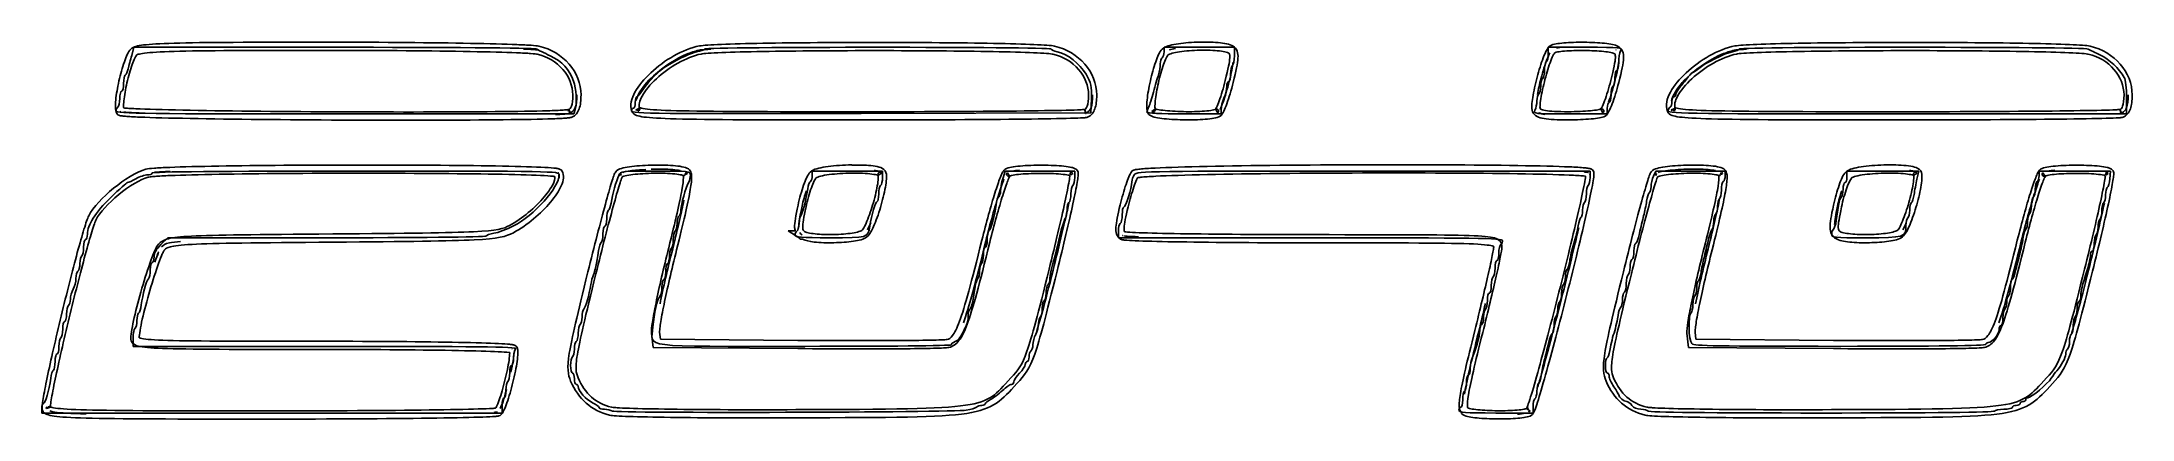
# Model space of a CAD drawing. Extents: x 2 to 137, y 5 to 30.
import ezdxf

# ---------------------------------------------------------------- set-up
doc = ezdxf.new("R2010")
doc.units = 0
doc.layers.get('0').update_dxf_attribs({"linetype": 'CONTINUOUS'})

msp = doc.modelspace()

# ---------------------------------------------------------------- linework, layer by layer
at = {"color": 7}
for p, q in [((7.728307, 28.775852), (7.875254, 29.298456)), ((7.875254, 29.298456), (20.761464, 29.298456)), ((20.58996, 29.097981), (20.589958, 29.097962)), ((20.590475, 29.627132), (20.590475, 29.627132)), ((33.062582, 29.184779), (33.062582, 29.18478)), ((45.177604, 29.172376), (45.177604, 29.172376)), ((56.005883, 29.610079), (56.005883, 29.610077)), ((56.005883, 29.080912), (56.005883, 29.080907)), ((74.468913, 28.998299), (74.468913, 29.298456)), ((74.468913, 29.298456), (76.743777, 29.298456)), ((75.205746, 29.224583), (75.205746, 29.224571)), ((76.588609, 29.630233), (76.588607, 29.630233)), ((76.607212, 29.101073), (76.60721, 29.101063)), ((76.743777, 29.298456), (79.018641, 29.298456)), ((79.018641, 29.298456), (79.018641, 28.752368)), ((99.307962, 28.875333), (99.307962, 29.298456)), ((99.307962, 29.298456), (101.710117, 29.298456)), ((99.410986, 28.946548), (99.410986, 28.946548)), ((100.281735, 29.308299), (100.281735, 29.308286)), ((101.623725, 29.090207), (101.62377, 29.09021)), ((101.627906, 29.619379), (101.627906, 29.619379)), ((103.68411, 29.128425), (103.68411, 29.128451)), ((103.866011, 28.38896), (103.866011, 28.38896)), ((112.117188, 29.172376), (112.117188, 29.172376)), ((122.945467, 29.610079), (122.945467, 29.610077)), ((122.945467, 29.080912), (122.945467, 29.080907)), ((78.922819, 28.311445), (78.922832, 28.311445)), ((36.5125, 26.218038), (36.5125, 26.218038)), ((69.766958, 25.978374), (69.734737, 25.056132)), ((69.85, 26.218038), (69.85, 26.218038)), ((73.899884, 25.842861), (73.899884, 25.84339)), ((136.689499, 26.041537), (136.689499, 24.99466)), ((136.789583, 26.218038), (136.789583, 26.218038)), ((6.714873, 25.171851), (6.714873, 25.171851)), ((6.993883, 25.173151), (6.993888, 25.17314)), ((6.993888, 25.17314), (6.99854, 25.15867)), ((7.220231, 25.117847), (7.220231, 25.117848)), ((36.320897, 24.99466), (21.517885, 24.99466)), ((35.933208, 25.22275), (35.944056, 25.23877)), ((35.956978, 25.006751), (35.956978, 25.006743)), ((35.99883, 25.278562), (35.998835, 25.27856)), ((35.998835, 25.27856), (36.045862, 25.155571)), ((36.046365, 25.1535), (36.046378, 25.153503)), ((36.046378, 25.153503), (36.093405, 25.031547)), ((36.395041, 25.271333), (36.320897, 24.99466)), ((40.038549, 25.178604), (40.038549, 25.178615)), ((40.313819, 25.263574), (40.434742, 25.310083)), ((40.437377, 25.311104), (40.560831, 25.358659)), ((40.506108, 25.199999), (40.479237, 25.187598)), ((40.553132, 25.250125), (40.506108, 25.199999)), ((40.561916, 25.269246), (40.553132, 25.250125)), ((40.568637, 25.303353), (40.561916, 25.269246)), ((40.568637, 25.326091), (40.569166, 25.316273)), ((40.569166, 25.316273), (40.568637, 25.303353)), ((69.734737, 25.056132), (54.886643, 25.024897)), ((69.339936, 25.268724), (69.339955, 25.268742)), ((69.339955, 25.268742), (69.431421, 25.031547)), ((73.362222, 25.119294), (73.362222, 25.119294)), ((73.671414, 25.160216), (73.784127, 25.229468)), ((73.705061, 25.128193), (73.705061, 25.128182)), ((73.743301, 25.104941), (73.743301, 25.104928)), ((73.792853, 25.234636), (73.896265, 25.298714)), ((73.852339, 25.128182), (73.841994, 25.12198)), ((78.15788, 24.99466), (75.760051, 24.99466)), ((77.94194, 25.073407), (77.794146, 25.292515)), ((77.860287, 25.314219), (77.860364, 25.314218)), ((78.15788, 25.287057), (78.15788, 24.99466)), ((98.442875, 25.232507), (98.442875, 25.232507)), ((98.70249, 25.067217), (98.702503, 25.067204)), ((103.119894, 24.99466), (100.717739, 24.99466)), ((102.769392, 25.18451), (102.727019, 25.250655)), ((102.749744, 25.319903), (102.7498, 25.319902)), ((102.838126, 25.07754), (102.775597, 25.174692)), ((102.83244, 25.07599), (102.776113, 25.169008)), ((103.119894, 25.363557), (103.119894, 24.99466)), ((107.054793, 25.171852), (107.054793, 25.171851)), ((107.253402, 25.263574), (107.374325, 25.310083)), ((107.37696, 25.311104), (107.500415, 25.358659)), ((107.445691, 25.199999), (107.41882, 25.187598)), ((107.492715, 25.250125), (107.445691, 25.199999)), ((107.5015, 25.269246), (107.492715, 25.250125)), ((107.50822, 25.303353), (107.5015, 25.269246)), ((107.50822, 25.326091), (107.508749, 25.316273)), ((107.508749, 25.316273), (107.50822, 25.303353)), ((136.689499, 24.99466), (121.872147, 24.99466)), ((136.27952, 25.268724), (136.279538, 25.268742)), ((136.279538, 25.268742), (136.371005, 25.031547)), ((22.406901, 21.697384), (22.274609, 21.697373)), ((22.274609, 21.697373), (22.274609, 21.696341)), ((41.299802, 21.691175), (41.299805, 21.691171)), ((54.287126, 21.706168), (54.061299, 21.699966)), ((54.280411, 21.693765), (54.287126, 21.706168)), ((87.30679, 21.712357), (87.301647, 21.71237)), ((108.239412, 21.691175), (108.239388, 21.691171)), ((121.000882, 21.699966), (121.000882, 21.699966)), ((10.209711, 21.281401), (10.209713, 21.281388)), ((22.406941, 21.168221), (22.406901, 21.168211)), ((35.322402, 21.145471), (35.303272, 21.186821)), ((35.339446, 21.055048), (35.339446, 21.055048)), ((39.323695, 21.149087), (39.323698, 21.149097)), ((40.957706, 21.399716), (40.957706, 21.399187)), ((40.957706, 21.399704), (40.957706, 21.399716)), ((41.307038, 21.426588), (41.307038, 21.426588)), ((41.314299, 21.162005), (41.314275, 21.162009)), ((43.433013, 20.999237), (43.483133, 21.077786)), ((43.505948, 21.114463), (43.574602, 21.222479)), ((43.615943, 21.175971), (43.615943, 21.175971)), ((51.720279, 21.005536), (51.720279, 21.305693)), ((51.720279, 21.305693), (53.995143, 21.305693)), ((53.995143, 21.305693), (56.270006, 21.305693)), ((54.075756, 21.170804), (54.075769, 21.170803)), ((55.724774, 21.351646), (55.724764, 21.351658)), ((56.217757, 21.17597), (55.992964, 21.037477)), ((56.10665, 21.235932), (56.106653, 21.235915)), ((56.270006, 21.305693), (56.270006, 20.88257)), ((64.046777, 20.815767), (64.199683, 21.305693)), ((64.120633, 20.782196), (64.120633, 20.782196)), ((64.199683, 21.305693), (66.444606, 21.305693)), ((64.339679, 21.200246), (64.481271, 20.977004)), ((64.342285, 21.201784), (64.342325, 21.201807)), ((65.119009, 21.360428), (65.119022, 21.360442)), ((66.444606, 21.305693), (68.68953, 21.305693)), ((68.420631, 21.063832), (68.391691, 21.119125)), ((68.513635, 21.247799), (68.513648, 21.2478)), ((68.655745, 21.113439), (68.656274, 21.13101)), ((68.68953, 21.305693), (68.68953, 20.88257)), ((72.571798, 21.103107), (72.557854, 21.082435)), ((72.571798, 21.103115), (72.571798, 21.103107)), ((72.616756, 21.122742), (72.600749, 21.118606)), ((72.616809, 21.122739), (72.616756, 21.122742)), ((87.303216, 21.183204), (87.303197, 21.183204)), ((87.363115, 21.305693), (102.013205, 21.305693)), ((101.618616, 21.253484), (101.618603, 21.253483)), ((101.995311, 21.093804), (101.99584, 21.110341)), ((102.013205, 21.305693), (102.013205, 20.88257)), ((106.101811, 20.972804), (106.255518, 21.303774)), ((106.255518, 21.303774), (108.49964, 21.304726)), ((106.263289, 21.149086), (106.263281, 21.149097)), ((108.246622, 21.426588), (108.246622, 21.426588)), ((108.246622, 21.426588), (108.246622, 21.426588)), ((108.253882, 21.162005), (108.253858, 21.162009)), ((108.49964, 21.304726), (110.743762, 21.305679)), ((110.372596, 20.999237), (110.422716, 21.077786)), ((110.445531, 21.114463), (110.514186, 21.222479)), ((110.555553, 21.175971), (110.555527, 21.175971)), ((110.743762, 21.305679), (110.743762, 21.005522)), ((118.613558, 20.936796), (118.613558, 21.305693)), ((118.613558, 21.305693), (120.933393, 21.305693)), ((120.933393, 21.305693), (123.25323, 21.305693)), ((121.015339, 21.170804), (121.015353, 21.170803)), ((122.664358, 21.351646), (122.664347, 21.351658)), ((123.15734, 21.17597), (122.932547, 21.037477)), ((123.046233, 21.235932), (123.046236, 21.235915)), ((123.25323, 21.305693), (123.136761, 20.783089)), ((123.465849, 20.902587), (123.465849, 20.903116)), ((131.033083, 21.005522), (131.033083, 21.305679)), ((131.033083, 21.305679), (133.341938, 21.305679)), ((131.060216, 20.782196), (131.060216, 20.782196)), ((131.279262, 21.200246), (131.420854, 20.977004)), ((131.281868, 21.201784), (131.281908, 21.201807)), ((132.058593, 21.360428), (132.058606, 21.360442)), ((133.341938, 21.305679), (135.65079, 21.305679)), ((135.360214, 21.063832), (135.331274, 21.119125)), ((135.453218, 21.247799), (135.453231, 21.2478)), ((135.595328, 21.113439), (135.595857, 21.13101)), ((135.65079, 21.305679), (135.603811, 20.813046)), ((43.422155, 19.430339), (43.422155, 19.430339)), ((51.341052, 20.033919), (51.341052, 20.033919)), ((68.314176, 19.238102), (68.314176, 19.238102)), ((110.361738, 19.430339), (110.361738, 19.430339)), ((117.92426, 18.107816), (118.073202, 19.093083)), ((118.280635, 20.033919), (118.280635, 20.033919)), ((135.253759, 19.238102), (135.253759, 19.238102)), ((55.508226, 17.970996), (55.508239, 17.970996)), ((101.275473, 17.635099), (101.275473, 17.635099)), ((117.522543, 17.66352), (117.522543, 17.662991)), ((122.447809, 17.970996), (122.447823, 17.970996)), ((10.059537, 17.001897), (9.616861, 16.559221)), ((20.30761, 17.001897), (10.059537, 17.001897)), ((10.890291, 16.761251), (10.890291, 16.761251)), ((50.631019, 17.441828), (50.177298, 17.441828)), ((50.177298, 17.441828), (50.936943, 16.960204)), ((50.613588, 17.179088), (50.613588, 17.179088)), ((50.966389, 17.25477), (50.91834, 17.351396)), ((50.936943, 16.960204), (50.927127, 16.912661)), ((50.927127, 16.912661), (51.098693, 16.912661)), ((51.072841, 17.187074), (50.966389, 17.25477)), ((71.517738, 17.001897), (71.517738, 17.425019)), ((83.937263, 17.001897), (71.517738, 17.001897)), ((71.778048, 17.149341), (71.792521, 17.139522)), ((71.778048, 17.149341), (71.778048, 17.149341)), ((71.877267, 17.121952), (71.877267, 17.121952)), ((117.629834, 17.240571), (117.629834, 17.240571)), ((118.028971, 17.177246), (118.028971, 17.177246)), ((9.47384, 16.076536), (9.47384, 16.076538)), ((95.247934, 12.763562), (95.247934, 12.763562)), ((41.329787, 10.840675), (41.436242, 9.923935)), ((41.907518, 10.448968), (41.854811, 10.90217)), ((108.269371, 10.840675), (108.375826, 9.923935)), ((108.847128, 10.448968), (108.79442, 10.90217)), ((7.821564, 10.538947), (7.821564, 9.992858)), ((7.821564, 9.992858), (20.265681, 9.992858)), ((32.329279, 9.837117), (32.31224, 9.839709)), ((32.432128, 9.546187), (32.432128, 9.546187)), ((41.436242, 9.923935), (50.797944, 9.847971)), ((50.802066, 10.377137), (41.907518, 10.448968)), ((108.375826, 9.923935), (117.737528, 9.847971)), ((117.741676, 10.377137), (108.847128, 10.448968)), ((31.959807, 7.202144), (31.959807, 7.202144)), ((1.919216, 5.689063), (1.919216, 5.996477)), ((16.798052, 5.689063), (1.919216, 5.689063)), ((1.948202, 5.9588), (1.945617, 5.95827)), ((1.945617, 5.95827), (1.945617, 5.909177)), ((1.945617, 5.909177), (1.963187, 5.863703)), ((2.205033, 5.994466), (2.205033, 5.994466)), ((2.219503, 6.058561), (2.226738, 6.070441)), ((2.226738, 6.070441), (2.236556, 6.083882)), ((2.236556, 6.083882), (2.236556, 6.083866)), ((2.38125, 6.122106), (2.392102, 6.117979)), ((2.38125, 6.122106), (2.38125, 6.122106)), ((2.431376, 5.822384), (2.431376, 5.822384)), ((31.676888, 5.689063), (16.798052, 5.689063)), ((31.354152, 5.750491), (31.368627, 5.753137)), ((31.413586, 5.491127), (31.413586, 5.491656)), ((31.676888, 6.180926), (31.676888, 5.689063)), ((38.808893, 5.811285), (38.808893, 5.811285)), ((93.528578, 5.873512), (93.528578, 5.873512)), ((93.689329, 5.716961), (93.689329, 5.652882)), ((93.689329, 5.652882), (93.81232, 5.575369)), ((98.324236, 5.689063), (95.926407, 5.689063)), ((97.800747, 5.676125), (97.800747, 5.676138)), ((97.99401, 5.894679), (97.937682, 5.984079)), ((97.970245, 5.991857), (97.970247, 5.99182)), ((97.970247, 5.99182), (97.991943, 5.99182)), ((97.991943, 5.99182), (98.0245, 5.985629)), ((98.077232, 5.76394), (98.019341, 5.85488)), ((98.113908, 5.841968), (98.110813, 5.826993)), ((98.324236, 6.112185), (98.324236, 5.689063)), ((105.763655, 5.812015), (105.763655, 5.812028))]:
    msp.add_line(p, q, dxfattribs=at)
for points in [[(7.678084, 29.180647), (7.4936, 28.996163), (7.380442, 28.709808), (7.254338, 28.350724)], [(7.503391, 27.913931), (7.546273, 28.100556), (7.647485, 28.48842), (7.728307, 28.775852)], [(8.503357, 29.446781), (8.088024, 29.395505), (7.845695, 29.348259), (7.678084, 29.180647)], [(7.754051, 28.175546), (7.812374, 28.341621), (7.874696, 28.489707), (7.930268, 28.602394)], [(7.930268, 28.602394), (7.98584, 28.71508), (8.043961, 28.798253), (8.052224, 28.806515)], [(8.052224, 28.806515), (8.032219, 28.78651), (8.042998, 28.799433), (8.062043, 28.808076)], [(8.062043, 28.808076), (8.081088, 28.81671), (8.112323, 28.829174), (8.155578, 28.842183)], [(8.155578, 28.842183), (8.242086, 28.868202), (8.376653, 28.898211), (8.567439, 28.921765)], [(10.471196, 29.56202), (9.540933, 29.535069), (8.922161, 29.498486), (8.503357, 29.446781)], [(8.567439, 28.921765), (8.952711, 28.969329), (9.562607, 29.006127), (10.485668, 29.032869)], [(20.590475, 29.627132), (15.434533, 29.629778), (12.331762, 29.615921), (10.471196, 29.56202)], [(10.485668, 29.032869), (12.331802, 29.086353), (15.435085, 29.100616), (20.58996, 29.097981)], [(20.589958, 29.097962), (23.984878, 29.096216), (27.190248, 29.066849), (29.618347, 29.021481)], [(29.628682, 29.550651), (27.196124, 29.596102), (23.988257, 29.625396), (20.590475, 29.627132)], [(20.761464, 29.298456), (27.84888, 29.298456), (33.74376, 29.252087), (33.861195, 29.195413)], [(29.618347, 29.021481), (30.832422, 28.998798), (31.852635, 28.972323), (32.603178, 28.942933)], [(32.623847, 29.471586), (31.867097, 29.50122), (30.844964, 29.527925), (29.628682, 29.550651)], [(32.603178, 28.942933), (32.978455, 28.928238), (33.286576, 28.913113), (33.5163, 28.897457)], [(33.551958, 29.425077), (33.313613, 29.44132), (33.002141, 29.456772), (32.623847, 29.471586)], [(33.062582, 29.18478), (33.221105, 29.176991), (33.414578, 29.169691), (33.534387, 29.161526)], [(33.533871, 29.161009), (33.414076, 29.169174), (33.220967, 29.176889), (33.062582, 29.184779)], [(33.5163, 28.897457), (33.745284, 28.881852), (33.919057, 28.859171), (33.939014, 28.854566)], [(33.998958, 29.111916), (33.918237, 29.130543), (33.768559, 29.145014), (33.533871, 29.161009)], [(33.534387, 29.161526), (33.768953, 29.14554), (33.921777, 29.129728), (33.998958, 29.111916)], [(34.058902, 29.369267), (33.945724, 29.395386), (33.789583, 29.408883), (33.551958, 29.425077)], [(33.861195, 29.195413), (33.978633, 29.13874), (34.396818, 28.93623), (34.790494, 28.745391)], [(33.939014, 28.854566), (35.2889, 28.543065), (36.247917, 27.421766), (36.247917, 26.218038)], [(36.777083, 26.218038), (36.777083, 27.69898), (35.626093, 29.007616), (34.058902, 29.369267)], [(34.790494, 28.745391), (35.555703, 28.374449), (36.031755, 27.85962), (36.297105, 27.116066)], [(44.437596, 29.3827), (43.33417, 29.169524), (42.160621, 28.460143), (41.289986, 27.655158)], [(43.700176, 28.888673), (42.903481, 28.575264), (42.099802, 28.043331), (41.469821, 27.460853)], [(41.469821, 27.460853), (42.099799, 28.043327), (42.903407, 28.57523), (43.700176, 28.888673)], [(41.649655, 27.266553), (42.457722, 28.01369), (43.585932, 28.679349), (44.538366, 28.863355)], [(42.256572, 28.058706), (43.329841, 28.67676), (43.844406, 28.918019), (44.251478, 28.994038)], [(43.700176, 28.888673), (43.965765, 28.993154), (44.23093, 29.073572), (44.48824, 29.123284)], [(44.487724, 29.122767), (44.230404, 29.073054), (43.965738, 28.993142), (43.700176, 28.888673)], [(44.251478, 28.994038), (44.50584, 29.041539), (44.744278, 29.129466), (44.781338, 29.18943)], [(45.856115, 29.48657), (45.154453, 29.458268), (44.682849, 29.430082), (44.437596, 29.3827)], [(45.177604, 29.172376), (44.945065, 29.15585), (44.587485, 29.14204), (44.487724, 29.122767)], [(44.48824, 29.123284), (44.587652, 29.14249), (44.945038, 29.155947), (45.177604, 29.172376)], [(44.538366, 28.863355), (44.680203, 28.890756), (45.182472, 28.929895), (45.877303, 28.957922)], [(44.781338, 29.18943), (44.869267, 29.331701), (67.054725, 29.333628), (67.142643, 29.191361)], [(48.530372, 29.55685), (47.472904, 29.538332), (46.558084, 29.514885), (45.856115, 29.48657)], [(45.877303, 28.957922), (46.572461, 28.985962), (47.484138, 29.009209), (48.539157, 29.027686)], [(56.005883, 29.610077), (53.329313, 29.611373), (50.645277, 29.593887), (48.530372, 29.55685)], [(48.539157, 29.027686), (50.649158, 29.064638), (53.331808, 29.082216), (56.005883, 29.080912)], [(63.434889, 29.549618), (61.351104, 29.588704), (58.682453, 29.608774), (56.005883, 29.610079)], [(56.005883, 29.080907), (58.679958, 29.07961), (61.346339, 29.059439), (63.42507, 29.020446)], [(63.42507, 29.020446), (64.464449, 29.000948), (65.357007, 28.97679), (66.028528, 28.948098)], [(66.051266, 29.476754), (65.372462, 29.505756), (64.476789, 29.530074), (63.434889, 29.549618)], [(66.028528, 28.948098), (66.364009, 28.933766), (66.648626, 28.917338), (66.864135, 28.900556)], [(67.396402, 29.369267), (67.16585, 29.422471), (66.729539, 29.447774), (66.051266, 29.476754)], [(66.864135, 28.900556), (67.079646, 28.883774), (67.233662, 28.864453), (67.276514, 28.854564)], [(67.142643, 29.191361), (67.179044, 29.132466), (67.362147, 29.052657), (67.549541, 29.014009)], [(67.276514, 28.854564), (68.6264, 28.543065), (69.585417, 27.421766), (69.585417, 26.218038)], [(70.114583, 26.218038), (70.114583, 27.69898), (68.963593, 29.007616), (67.396402, 29.369267)], [(67.549541, 29.014009), (68.200847, 28.879682), (69.029646, 28.233124), (69.422478, 27.552904)], [(74.353084, 29.180648), (74.168598, 28.996163), (74.055444, 28.709808), (73.929338, 28.350724)], [(74.22298, 28.22398), (74.22298, 28.401172), (74.278315, 28.580347), (74.345948, 28.622145)], [(74.345948, 28.622145), (74.413578, 28.663943), (74.468913, 28.833212), (74.468913, 28.998299)], [(74.735489, 29.38632), (74.590262, 29.339169), (74.458235, 29.2858), (74.353084, 29.180648)], [(74.429051, 28.175548), (74.487373, 28.341622), (74.549696, 28.489709), (74.605269, 28.602395)], [(74.605269, 28.602395), (74.660839, 28.715081), (74.71896, 28.798254), (74.727223, 28.806517)], [(74.727223, 28.806517), (74.714656, 28.793947), (74.738151, 28.814703), (74.769599, 28.830806)], [(75.25122, 29.505693), (75.057283, 29.472809), (74.883714, 29.434444), (74.735489, 29.38632)], [(74.769599, 28.830806), (74.801055, 28.846908), (74.845392, 28.866178), (74.89879, 28.883516)], [(74.81198, 29.13259), (74.814361, 29.133384), (74.814679, 29.134363), (74.817139, 29.135183)], [(74.817139, 29.134654), (74.815023, 29.133992), (74.813991, 29.133251), (74.81198, 29.13259)], [(74.817139, 29.135183), (74.922227, 29.169302), (75.062014, 29.197423), (75.205746, 29.224583)], [(75.205746, 29.224571), (75.061977, 29.197308), (74.922526, 29.16887), (74.817139, 29.134654)], [(74.89879, 28.883516), (75.009383, 28.919422), (75.162479, 28.95477), (75.339591, 28.984801)], [(76.588607, 29.630233), (76.110827, 29.613551), (75.639544, 29.571536), (75.25122, 29.505693)], [(75.339591, 28.984801), (75.693929, 29.044883), (76.148203, 29.085048), (76.607212, 29.101073)], [(76.593266, 29.630233), (76.591679, 29.630177), (76.590223, 29.630289), (76.588609, 29.630233)], [(77.958556, 29.600777), (77.550129, 29.638316), (77.069445, 29.646687), (76.593266, 29.630233)], [(76.60721, 29.101063), (77.066156, 29.117086), (77.531653, 29.108495), (77.910489, 29.073674)], [(77.910489, 29.073674), (78.098602, 29.056384), (78.268224, 29.029434), (78.400383, 28.999777)], [(78.934725, 29.365649), (78.697119, 29.516361), (78.365781, 29.563349), (77.958556, 29.600777)], [(78.400383, 28.999777), (78.532543, 28.97012), (78.633116, 28.930843), (78.651529, 28.919162)], [(78.71664, 28.623056), (78.702643, 28.361476), (78.610288, 27.896816), (78.427252, 27.159579)], [(78.651529, 28.919162), (78.689028, 28.895378), (78.683199, 28.902956), (78.69804, 28.863351)], [(78.69804, 28.863351), (78.709655, 28.832362), (78.723651, 28.753885), (78.71664, 28.623056)], [(79.018641, 28.752368), (79.018641, 28.452019), (78.963306, 28.172081), (78.895673, 28.130283)], [(79.193623, 29.04939), (79.141667, 29.188058), (79.045689, 29.295264), (78.934725, 29.365649)], [(78.940409, 27.031942), (79.125485, 27.777409), (79.227341, 28.24967), (79.245817, 28.594637)], [(79.245817, 28.594637), (79.255051, 28.767056), (79.243965, 28.915404), (79.193623, 29.04939)], [(98.975355, 28.611689), (98.840052, 28.257085), (98.702876, 27.813504), (98.583131, 27.361119)], [(98.838411, 27.292902), (98.956294, 27.738252), (99.092065, 28.176127), (99.222367, 28.517634)], [(99.222883, 28.517634), (99.092578, 28.176113), (98.956807, 27.738248), (98.838927, 27.292902)], [(99.177409, 29.071092), (99.109681, 28.943946), (99.042969, 28.788904), (98.975355, 28.611689)], [(99.094163, 27.225205), (99.210127, 27.663314), (99.344581, 28.095259), (99.46985, 28.423581)], [(99.431658, 29.388903), (99.305843, 29.308848), (99.241972, 29.192296), (99.177409, 29.071092)], [(99.184997, 28.376214), (99.252627, 28.418012), (99.307962, 28.642616), (99.307962, 28.875333)], [(99.222367, 28.517634), (99.287486, 28.688302), (99.35147, 28.834766), (99.410986, 28.946548)], [(99.410986, 28.946548), (99.351364, 28.834624), (99.28805, 28.688424), (99.222883, 28.517634)], [(99.80631, 29.513959), (99.664957, 29.487063), (99.542756, 29.459597), (99.431658, 29.388903)], [(99.46985, 28.423581), (99.532474, 28.587712), (99.593477, 28.72671), (99.644517, 28.822524)], [(99.644517, 28.822524), (99.668277, 28.867144), (99.693169, 28.903349), (99.711695, 28.927943)], [(99.711695, 28.927943), (99.717834, 28.936092), (99.721776, 28.940688), (99.726168, 28.94603)], [(99.726168, 28.94603), (99.726962, 28.945448), (99.736645, 28.950703), (99.764408, 28.959466)], [(99.764408, 28.959466), (99.800003, 28.9707), (99.848929, 28.983844), (99.905484, 28.994606)], [(100.313773, 29.578555), (100.122233, 29.562413), (99.950892, 29.541467), (99.80631, 29.513959)], [(99.848167, 29.251962), (99.851792, 29.252677), (99.852215, 29.253841), (99.85592, 29.254555)], [(99.85592, 29.254026), (99.852877, 29.253444), (99.851184, 29.252544), (99.848167, 29.251962)], [(99.85592, 29.254555), (99.971902, 29.276622), (100.121614, 29.293516), (100.281735, 29.308299)], [(100.281735, 29.308286), (100.121416, 29.293472), (99.972006, 29.276112), (99.85592, 29.254026)], [(99.905484, 28.994606), (100.022123, 29.016796), (100.178709, 29.036324), (100.35817, 29.05145)], [(101.627906, 29.619379), (101.161665, 29.623793), (100.697009, 29.610857), (100.313773, 29.578555)], [(100.35817, 29.05145), (100.717189, 29.08171), (101.170761, 29.094495), (101.623725, 29.090207)], [(101.62377, 29.09021), (102.076724, 29.085921), (102.530254, 29.06427), (102.891394, 29.027164)], [(102.945655, 29.55375), (102.560715, 29.5933), (102.094176, 29.614965), (101.627906, 29.619379)], [(101.710117, 29.298456), (104.046954, 29.298456), (104.108811, 29.291989), (103.984981, 29.060609)], [(102.891394, 29.027164), (103.071986, 29.008609), (103.229839, 28.986044), (103.348213, 28.961535)], [(103.4557, 29.479853), (103.310129, 29.509992), (103.13806, 29.533981), (102.945655, 29.55375)], [(103.644827, 28.617886), (103.634693, 28.373607), (103.540105, 27.912698), (103.348203, 27.148725)], [(103.348213, 28.961535), (103.405879, 28.949597), (103.456155, 28.935934), (103.492909, 28.923811)], [(103.830871, 29.350145), (103.720879, 29.419792), (103.598422, 29.450304), (103.4557, 29.479853)], [(103.492909, 28.923811), (103.529659, 28.911691), (103.55988, 28.895419), (103.547685, 28.903139)], [(103.547685, 28.903139), (103.602039, 28.868723), (103.607515, 28.861708), (103.622099, 28.829759)], [(103.604528, 27.084647), (103.769832, 27.742725), (103.834028, 28.093226), (103.866011, 28.38896)], [(103.866011, 28.38896), (103.834007, 28.093273), (103.770303, 27.742025), (103.605044, 27.08413)], [(103.622099, 28.829759), (103.634349, 28.802907), (103.649918, 28.740471), (103.644827, 28.617886)], [(103.68411, 29.128451), (103.685168, 29.127764), (103.688184, 29.127605), (103.689269, 29.12689)], [(103.689269, 29.126361), (103.687682, 29.127446), (103.685777, 29.12742), (103.68411, 29.128425)], [(103.689269, 29.12689), (103.689383, 29.126818), (103.689155, 29.126441), (103.689269, 29.126361)], [(104.103723, 29.049388), (104.041583, 29.185545), (103.93793, 29.282358), (103.830871, 29.350145)], [(103.984981, 29.060609), (103.914969, 28.929792), (103.857687, 28.597785), (103.857687, 28.322815)], [(103.861362, 27.020055), (104.054966, 27.790805), (104.15987, 28.254781), (104.174004, 28.595669)], [(104.174004, 28.595669), (104.181069, 28.76641), (104.164532, 28.916122), (104.103723, 29.049388)], [(111.37718, 29.3827), (110.273753, 29.169524), (109.100205, 28.460143), (108.229569, 27.655158)], [(110.639759, 28.888673), (109.843065, 28.575264), (109.039385, 28.043331), (108.409404, 27.460853)], [(108.409404, 27.460853), (109.039382, 28.043327), (109.842991, 28.57523), (110.639759, 28.888673)], [(108.589239, 27.266553), (109.397305, 28.01369), (110.525515, 28.679349), (111.477949, 28.863355)], [(109.03494, 27.931272), (109.374517, 28.247636), (110.715629, 28.911392), (111.207442, 29.006506)], [(110.639759, 28.888673), (110.905348, 28.993154), (111.170514, 29.073572), (111.427824, 29.123284)], [(111.427308, 29.122767), (111.169987, 29.073054), (110.905322, 28.993142), (110.639759, 28.888673)], [(111.207442, 29.006506), (111.428649, 29.049287), (111.639419, 29.132477), (111.67582, 29.191373)], [(112.795698, 29.48657), (112.094036, 29.458268), (111.622433, 29.430082), (111.37718, 29.3827)], [(112.117188, 29.172376), (111.884648, 29.15585), (111.527069, 29.14204), (111.427308, 29.122767)], [(111.427824, 29.123284), (111.527235, 29.14249), (111.884621, 29.155947), (112.117188, 29.172376)], [(111.477949, 28.863355), (111.619787, 28.890756), (112.122056, 28.929895), (112.816886, 28.957922)], [(111.67582, 29.191373), (111.767011, 29.338926), (133.927503, 29.330891), (134.201117, 29.183205)], [(115.469956, 29.55685), (114.412488, 29.538332), (113.497667, 29.514885), (112.795698, 29.48657)], [(112.816886, 28.957922), (113.512044, 28.985962), (114.423722, 29.009209), (115.47874, 29.027686)], [(122.945467, 29.610077), (120.268897, 29.611373), (117.58486, 29.593887), (115.469956, 29.55685)], [(115.47874, 29.027686), (117.588742, 29.064638), (120.271392, 29.082216), (122.945467, 29.080912)], [(130.374472, 29.549618), (128.290688, 29.588704), (125.622037, 29.608774), (122.945467, 29.610079)], [(122.945467, 29.080907), (125.619542, 29.07961), (128.285923, 29.059439), (130.364653, 29.020446)], [(130.364653, 29.020446), (131.404032, 29.000948), (132.296591, 28.97679), (132.968111, 28.948098)], [(132.990849, 29.476754), (132.312045, 29.505756), (131.416372, 29.530074), (130.374472, 29.549618)], [(132.968111, 28.948098), (133.303592, 28.933766), (133.58821, 28.917338), (133.803718, 28.900556)], [(134.335986, 29.369267), (134.105433, 29.422471), (133.669122, 29.447774), (132.990849, 29.476754)], [(133.803718, 28.900556), (134.019229, 28.883774), (134.173246, 28.864453), (134.216098, 28.854564)], [(134.201117, 29.183205), (134.318552, 29.119817), (134.677822, 28.943832), (134.999492, 28.792127)], [(134.216098, 28.854564), (135.565983, 28.543065), (136.525, 27.421766), (136.525, 26.218038)], [(137.054167, 26.218038), (137.054167, 27.69898), (135.903176, 29.007616), (134.335986, 29.369267)], [(134.999492, 28.792127), (135.563676, 28.526051), (136.21612, 27.916729), (136.535792, 27.357368)], [(6.908622, 27.121342), (6.810319, 26.687543), (6.734376, 26.255704), (6.698299, 25.896093)], [(7.254338, 28.350724), (7.127347, 27.989118), (7.006933, 27.555173), (6.908622, 27.121342)], [(7.206736, 26.954853), (7.206736, 27.221386), (7.25594, 27.469868), (7.316079, 27.507036)], [(7.316079, 27.507036), (7.376218, 27.544204), (7.460508, 27.727306), (7.503391, 27.913931)], [(7.425389, 27.004041), (7.519912, 27.421159), (7.636448, 27.84067), (7.754051, 28.175546)], [(36.297105, 27.116066), (36.471333, 26.627842), (36.518829, 25.733242), (36.395041, 25.271333)], [(41.289986, 27.655158), (40.854633, 27.252629), (40.495596, 26.825328), (40.265242, 26.406655)], [(40.496752, 26.27953), (40.707508, 26.662582), (41.049877, 27.072573), (41.469821, 27.460853)], [(41.469821, 27.460853), (41.049871, 27.072568), (40.708046, 26.662107), (40.497271, 26.279013)], [(40.728781, 26.151892), (40.919421, 26.498389), (41.245584, 26.89295), (41.649655, 27.266553)], [(40.776342, 26.55444), (41.16225, 27.121111), (41.860327, 27.830525), (42.256572, 28.058706)], [(69.422478, 27.552904), (69.763897, 26.961708), (69.79616, 26.81424), (69.766958, 25.978374)], [(73.583623, 27.121342), (73.485319, 26.687543), (73.409376, 26.255704), (73.3733, 25.896094)], [(73.929338, 28.350724), (73.802348, 27.989118), (73.681931, 27.555173), (73.583623, 27.121342)], [(73.792138, 26.408764), (73.901258, 26.814551), (74.042839, 27.31649), (74.10676, 27.524185)], [(74.100388, 27.004043), (74.194913, 27.421161), (74.311449, 27.840671), (74.429051, 28.175548)], [(74.10676, 27.524185), (74.170683, 27.73188), (74.22298, 28.046788), (74.22298, 28.22398)], [(78.427252, 27.159579), (78.304602, 26.665553), (78.160388, 26.19351), (78.030377, 25.83873)], [(78.278413, 25.747777), (78.412732, 26.114314), (78.558726, 26.592697), (78.683556, 27.095498)], [(78.684086, 27.096015), (78.559276, 26.5933), (78.413306, 26.11443), (78.278942, 25.747777)], [(78.649743, 27.085075), (78.582113, 27.085075), (78.526778, 26.944962), (78.526778, 26.773712)], [(78.526997, 25.656832), (78.665639, 26.035162), (78.813451, 26.520579), (78.940409, 27.031942)], [(78.772708, 27.56968), (78.772708, 27.303147), (78.717373, 27.085075), (78.649743, 27.085075)], [(78.683556, 27.095498), (78.831554, 27.69161), (78.8841, 28.011917), (78.922819, 28.311445)], [(78.922832, 28.311445), (78.883994, 28.011928), (78.832009, 27.691831), (78.684086, 27.096015)], [(78.895673, 28.130283), (78.828043, 28.088484), (78.772708, 27.836213), (78.772708, 27.56968)], [(98.583131, 27.361119), (98.463388, 26.908748), (98.361212, 26.449076), (98.300461, 26.063524)], [(98.838927, 27.292902), (98.742116, 26.927158), (98.671301, 26.576796), (98.611552, 26.249555)], [(98.611552, 26.249555), (98.671311, 26.576735), (98.741622, 26.92724), (98.838411, 27.292902)], [(98.816099, 26.777661), (98.816099, 27.006387), (98.871434, 27.227725), (98.939064, 27.269524)], [(98.823378, 25.981353), (98.880001, 26.340715), (98.978178, 26.787033), (99.094163, 27.225205)], [(98.939064, 27.269524), (99.006694, 27.311322), (99.062029, 27.560327), (99.062029, 27.822869)], [(99.062029, 27.822869), (99.062029, 28.08541), (99.117364, 28.334415), (99.184997, 28.376214)], [(103.348203, 27.148725), (103.225695, 26.661013), (103.079121, 26.194228), (102.945126, 25.843378)], [(103.192151, 25.749327), (103.331084, 26.113113), (103.479611, 26.587341), (103.604528, 27.084647)], [(103.605044, 27.08413), (103.480182, 26.587049), (103.331066, 26.113127), (103.192151, 25.749327)], [(103.611757, 27.338263), (103.611757, 27.07173), (103.556422, 26.819459), (103.488792, 26.777661)], [(103.734722, 27.822869), (103.667092, 27.822869), (103.611757, 27.604796), (103.611757, 27.338263)], [(103.857687, 28.322815), (103.857687, 28.047844), (103.802355, 27.822869), (103.734722, 27.822869)], [(108.229569, 27.655158), (107.794216, 27.252629), (107.435179, 26.825328), (107.204825, 26.406655)], [(107.436335, 26.27953), (107.647092, 26.662582), (107.98946, 27.072573), (108.409404, 27.460853)], [(108.409404, 27.460853), (107.989455, 27.072568), (107.647629, 26.662107), (107.436854, 26.279013)], [(107.668364, 26.151892), (107.859005, 26.498389), (108.185167, 26.89295), (108.589239, 27.266553)], [(107.83152, 26.739629), (107.988031, 26.921604), (108.222436, 27.21211), (108.352418, 27.385198)], [(108.352418, 27.385198), (108.482403, 27.558286), (108.633268, 27.699903), (108.687674, 27.699903)], [(108.687674, 27.699903), (108.74208, 27.699903), (108.898351, 27.804019), (109.03494, 27.931272)], [(136.535792, 27.357368), (136.625661, 27.200117), (136.689499, 26.653617), (136.689499, 26.041537)], [(6.698299, 25.896093), (6.680273, 25.716423), (6.671824, 25.554348), (6.677627, 25.413436)], [(6.837839, 25.42504), (6.90547, 25.466838), (6.960805, 25.719109), (6.960805, 25.985642)], [(6.960805, 25.985642), (6.960805, 26.252175), (7.016139, 26.470247), (7.08377, 26.470247)], [(7.08377, 26.470247), (7.151401, 26.470247), (7.206736, 26.688319), (7.206736, 26.954853)], [(7.206798, 25.435662), (7.202596, 25.537644), (7.208491, 25.679427), (7.224885, 25.842872)], [(7.224885, 25.842872), (7.25772, 26.170179), (7.330858, 26.586888), (7.425389, 27.004041)], [(36.247917, 26.218038), (36.247917, 25.890175), (36.212439, 25.643986), (36.159551, 25.494051)], [(36.40863, 25.406201), (36.478308, 25.603729), (36.5125, 25.871941), (36.5125, 26.218038)], [(36.5125, 26.218038), (36.5125, 25.872024), (36.478774, 25.603069), (36.409148, 25.405684)], [(36.658226, 25.317836), (36.743521, 25.559637), (36.777083, 25.855278), (36.777083, 26.218038)], [(40.265242, 26.406655), (40.035075, 25.988313), (39.918341, 25.555376), (40.066804, 25.168487)], [(40.161514, 25.363557), (40.229144, 25.363557), (40.284479, 25.52956), (40.284479, 25.732454)], [(40.284479, 25.732454), (40.284479, 25.935347), (40.325979, 26.101728), (40.376703, 26.102191)], [(40.331906, 25.851649), (40.370882, 25.989636), (40.414292, 26.129652), (40.496752, 26.27953)], [(40.497271, 26.279013), (40.414744, 26.129019), (40.370969, 25.989506), (40.331906, 25.851649)], [(40.376703, 26.102191), (40.427426, 26.10264), (40.607263, 26.306165), (40.776342, 26.55444)], [(40.559799, 25.395349), (40.511714, 25.561936), (40.548978, 25.8251), (40.728781, 26.151892)], [(69.585417, 26.218038), (69.585417, 25.890175), (69.549939, 25.643986), (69.497051, 25.494051)], [(69.74613, 25.406201), (69.815808, 25.603729), (69.85, 25.871941), (69.85, 26.218038)], [(69.85, 26.218038), (69.85, 25.872024), (69.816274, 25.603069), (69.746648, 25.405684)], [(69.995727, 25.317834), (70.081021, 25.559637), (70.114583, 25.855278), (70.114583, 26.218038)], [(73.3733, 25.896094), (73.355256, 25.716414), (73.346837, 25.554333), (73.352636, 25.413436)], [(73.47798, 25.45745), (73.541647, 25.574886), (73.683016, 26.002978), (73.792138, 26.408764)], [(73.881787, 25.435651), (73.87758, 25.537442), (73.883639, 25.679599), (73.899884, 25.842861)], [(73.899884, 25.84339), (73.932743, 26.170634), (74.0059, 26.58707), (74.100388, 27.004043)], [(78.030377, 25.83873), (77.96534, 25.661251), (77.903573, 25.511842), (77.853127, 25.409815)], [(78.089794, 25.293024), (78.147394, 25.409521), (78.211286, 25.564598), (78.278413, 25.747777)], [(78.278942, 25.747777), (78.211728, 25.564354), (78.14773, 25.409132), (78.090324, 25.293024)], [(78.342329, 26.020901), (78.240882, 25.778105), (78.15788, 25.447875), (78.15788, 25.287057)], [(78.526778, 26.773712), (78.526778, 26.602462), (78.443775, 26.263697), (78.342329, 26.020901)], [(98.300461, 26.063524), (98.270076, 25.870692), (98.250058, 25.696868), (98.243615, 25.54676)], [(98.442875, 25.232507), (98.512887, 25.363323), (98.570169, 25.63673), (98.570169, 25.840078)], [(98.570169, 25.840078), (98.570169, 26.043426), (98.625501, 26.244), (98.693134, 26.285799)], [(98.693134, 26.285799), (98.760764, 26.327597), (98.816099, 26.548935), (98.816099, 26.777661)], [(98.772218, 25.524017), (98.777324, 25.64326), (98.795052, 25.801688), (98.823378, 25.981353)], [(102.945126, 25.843378), (102.87817, 25.668054), (102.813443, 25.521192), (102.760642, 25.420148)], [(103.242861, 25.732454), (103.175229, 25.732454), (103.119894, 25.56645), (103.119894, 25.363557)], [(103.365827, 26.217059), (103.365827, 25.950526), (103.310492, 25.732454), (103.242861, 25.732454)], [(103.488792, 26.777661), (103.421161, 26.735863), (103.365827, 26.483592), (103.365827, 26.217059)], [(103.439164, 25.654764), (103.582946, 26.031248), (103.734039, 26.513193), (103.861362, 27.020055)], [(107.204825, 26.406655), (106.974659, 25.988313), (106.857924, 25.555376), (107.006387, 25.168487)], [(107.177758, 25.42504), (107.245391, 25.466838), (107.300726, 25.636107), (107.300726, 25.801194)], [(107.271489, 25.851649), (107.310465, 25.989636), (107.353875, 26.129652), (107.436335, 26.27953)], [(107.436854, 26.279013), (107.354328, 26.129019), (107.310552, 25.989506), (107.271489, 25.851649)], [(107.300726, 25.801194), (107.300726, 25.96628), (107.356058, 26.10135), (107.423691, 26.10135)], [(107.423691, 26.10135), (107.491321, 26.10135), (107.546722, 26.170519), (107.546807, 26.255057)], [(107.499383, 25.395349), (107.451297, 25.561936), (107.488561, 25.8251), (107.668364, 26.151892)], [(107.546807, 26.255057), (107.546889, 26.339596), (107.675011, 26.557653), (107.83152, 26.739629)], [(136.525, 26.218038), (136.525, 25.890175), (136.489522, 25.643986), (136.436634, 25.494051)], [(136.685713, 25.406201), (136.755391, 25.603729), (136.789583, 25.871941), (136.789583, 26.218038)], [(136.789583, 26.218038), (136.789583, 25.872024), (136.755857, 25.603069), (136.686232, 25.405684)], [(136.935311, 25.317834), (137.020604, 25.559637), (137.054167, 25.855278), (137.054167, 26.218038)], [(6.677627, 25.413436), (6.683223, 25.277591), (6.694449, 25.144819), (6.771162, 25.020695)], [(6.714873, 25.171851), (6.714873, 25.269307), (6.770208, 25.383241), (6.837839, 25.42504)], [(21.517885, 24.99466), (8.711084, 24.99466), (6.714873, 25.018555), (6.714873, 25.171851)], [(6.771162, 25.020695), (6.810944, 24.956325), (6.886373, 24.916561), (6.888984, 24.915275)], [(6.888984, 24.915275), (6.913884, 24.903006), (6.937288, 24.89578), (6.952029, 24.891505)], [(6.952029, 24.891505), (6.986136, 24.881609), (7.018404, 24.875781), (7.052798, 24.870317)], [(6.996476, 25.160231), (6.994624, 25.163234), (6.995629, 25.170074), (6.993883, 25.173151)], [(6.99854, 25.15867), (6.999095, 25.159279), (6.998772, 25.156501), (6.996476, 25.160231)], [(7.052798, 24.870317), (7.123279, 24.859125), (7.212162, 24.8496), (7.3241, 24.840345)], [(7.215066, 25.384502), (7.212304, 25.402052), (7.208105, 25.403959), (7.206798, 25.435662)], [(7.367512, 25.367966), (7.298478, 25.373673), (7.26021, 25.379192), (7.215066, 25.384502)], [(7.220231, 25.117848), (7.262101, 25.113405), (7.291887, 25.10887), (7.345805, 25.104412)], [(7.345805, 25.103896), (7.291827, 25.108359), (7.262124, 25.113219), (7.220231, 25.117847)], [(7.3241, 24.840345), (7.547684, 24.821853), (7.861758, 24.804505), (8.257893, 24.788151)], [(7.345805, 25.104412), (7.550977, 25.087447), (7.854828, 25.070843), (8.22017, 25.05532)], [(8.22017, 25.05532), (7.855159, 25.070819), (7.550931, 25.086932), (7.345805, 25.103896)], [(8.280117, 25.317323), (7.887808, 25.333521), (7.577159, 25.350629), (7.367512, 25.367966)], [(8.257893, 24.788151), (9.050199, 24.755442), (10.167968, 24.726647), (11.506273, 24.701335)], [(11.516612, 25.230506), (10.180402, 25.255777), (9.064821, 25.284927), (8.280117, 25.317323)], [(11.506273, 24.701335), (14.182912, 24.650711), (17.740264, 24.615353), (21.316527, 24.599532)], [(21.318598, 25.128704), (17.744261, 25.144515), (14.189032, 25.179962), (11.516612, 25.230506)], [(21.316527, 24.599532), (24.892789, 24.58371), (28.487604, 24.587396), (31.239953, 24.614002)], [(31.235306, 25.143174), (28.486955, 25.116607), (24.892937, 25.112893), (21.318598, 25.128704)], [(34.613911, 25.200535), (33.771869, 25.175309), (32.609496, 25.156457), (31.235306, 25.143174)], [(31.239953, 24.614002), (32.616136, 24.627306), (33.781803, 24.646457), (34.630443, 24.67188)], [(35.621084, 25.242909), (35.376482, 25.227389), (35.034868, 25.213145), (34.613911, 25.200535)], [(34.630443, 24.67188), (35.054758, 24.68459), (35.399079, 24.699103), (35.654153, 24.715288)], [(35.129653, 24.957649), (35.299637, 24.964865), (35.512732, 24.971429), (35.637631, 24.979353)], [(35.637631, 24.978837), (35.512677, 24.970908), (35.299491, 24.964761), (35.129653, 24.957649)], [(35.910988, 25.266679), (35.841985, 25.258803), (35.743399, 25.250672), (35.621084, 25.242909)], [(35.637631, 24.979353), (35.762454, 24.987275), (35.864125, 24.995387), (35.940971, 25.004158)], [(35.940971, 25.003642), (35.864625, 24.994929), (35.76275, 24.986777), (35.637631, 24.978837)], [(35.654153, 24.715288), (35.781463, 24.723366), (35.886685, 24.731512), (35.970928, 24.741127)], [(35.991088, 25.27908), (35.971562, 25.275355), (35.943053, 25.270339), (35.910988, 25.266679)], [(36.045862, 25.155571), (36.04401, 25.156735), (35.933208, 25.22275), (35.933208, 25.22275)], [(35.940971, 25.004158), (35.947533, 25.004899), (35.95076, 25.005931), (35.956978, 25.006751)], [(35.956978, 25.006743), (35.949464, 25.00587), (35.949438, 25.0046), (35.940971, 25.003642)], [(35.944056, 25.23877), (35.944048, 25.238763), (35.979214, 25.269269), (35.979198, 25.269259)], [(35.970928, 24.741127), (36.050682, 24.750229), (36.115481, 24.756322), (36.189003, 24.784535)], [(35.979198, 25.269259), (35.979134, 25.269222), (35.995787, 25.277313), (35.99883, 25.278562)], [(36.000904, 25.281144), (35.997518, 25.280456), (35.995295, 25.279874), (35.991088, 25.27908)], [(36.159551, 25.494051), (36.106214, 25.342846), (36.05925, 25.304074), (36.000904, 25.281144)], [(36.049479, 25.023279), (36.044479, 25.023649), (36.021552, 25.025342), (36.021574, 25.025342)], [(36.021574, 25.025342), (36.021574, 25.025342), (36.045783, 25.150393), (36.046365, 25.1535)], [(36.093405, 25.031547), (36.082584, 25.027411), (36.060994, 25.026073), (36.049479, 25.023279)], [(36.147663, 25.095109), (36.253465, 25.159804), (36.351731, 25.244894), (36.40863, 25.406201)], [(36.409148, 25.405684), (36.352107, 25.24398), (36.253949, 25.159841), (36.147663, 25.095109)], [(36.189003, 24.784535), (36.416897, 24.871986), (36.572038, 25.073504), (36.658226, 25.317836)], [(40.038549, 25.178615), (40.038549, 25.280333), (40.093881, 25.363557), (40.161514, 25.363557)], [(54.886643, 25.024897), (41.738849, 24.997239), (40.038549, 25.01484), (40.038549, 25.178604)], [(40.066804, 25.168487), (40.120776, 25.027837), (40.245691, 24.948979), (40.369112, 24.901837)], [(40.367561, 25.222233), (40.353671, 25.236362), (40.319949, 25.247593), (40.313819, 25.263574)], [(40.434742, 25.310083), (40.431487, 25.305797), (40.383637, 25.243278), (40.367561, 25.222233)], [(40.369112, 24.901837), (40.491542, 24.855073), (40.641508, 24.824148), (40.847118, 24.796417)], [(40.479237, 25.187598), (40.479237, 25.187598), (40.438406, 25.308081), (40.437377, 25.311104)], [(40.9174, 25.320935), (40.733583, 25.345727), (40.613407, 25.375063), (40.559799, 25.395349)], [(40.560831, 25.358659), (40.56094, 25.358368), (40.560704, 25.358491), (40.560831, 25.35813)], [(40.560831, 25.35813), (40.561361, 25.356542), (40.563477, 25.349832), (40.563477, 25.349861)], [(40.563477, 25.349861), (40.563467, 25.349891), (40.568637, 25.326073), (40.568637, 25.326091)], [(40.847118, 24.796417), (41.259255, 24.740832), (41.90165, 24.702886), (42.926579, 24.674978)], [(42.941049, 25.204146), (41.923398, 25.231857), (41.287719, 25.27099), (40.9174, 25.320935)], [(42.926579, 24.674978), (44.976463, 24.619161), (48.549351, 24.60625), (54.738778, 24.60625)], [(54.738778, 25.135417), (48.550094, 25.135417), (44.976402, 25.148723), (42.941049, 25.204146)], [(64.939706, 25.182443), (62.27808, 25.15335), (58.663364, 25.135417), (54.738778, 25.135417)], [(54.738778, 24.60625), (58.66498, 24.60625), (62.281435, 24.624152), (64.945906, 24.653275)], [(68.13641, 25.233602), (67.363734, 25.21446), (66.270508, 25.196989), (64.939706, 25.182443)], [(64.945906, 24.653275), (66.278146, 24.667835), (67.371711, 24.685184), (68.148811, 24.704435)], [(69.04333, 25.263575), (68.828931, 25.253325), (68.522739, 25.243173), (68.13641, 25.233602)], [(68.148811, 24.704435), (68.537426, 24.714063), (68.846869, 24.724321), (69.068654, 24.734924)], [(69.292412, 25.278561), (69.235452, 25.273695), (69.150587, 25.268702), (69.04333, 25.263575)], [(69.068654, 24.734924), (69.179414, 24.740221), (69.268353, 24.745563), (69.33737, 24.751461)], [(69.339955, 25.283728), (69.327599, 25.282273), (69.314237, 25.280426), (69.292412, 25.278561)], [(69.33737, 24.751461), (69.371276, 24.754358), (69.400338, 24.756922), (69.427804, 24.760763)], [(69.380243, 25.026361), (69.380243, 25.026361), (69.343109, 25.249768), (69.339936, 25.268724)], [(69.497051, 25.494051), (69.444314, 25.344553), (69.39738, 25.306805), (69.339955, 25.283728)], [(69.418483, 25.028954), (69.416631, 25.028843), (69.380243, 25.026361), (69.380243, 25.026361)], [(69.419541, 25.028954), (69.419317, 25.028884), (69.418748, 25.029018), (69.418483, 25.028954)], [(69.425733, 25.030515), (69.426791, 25.030806), (69.419383, 25.028928), (69.419541, 25.028954)], [(69.431421, 25.031547), (69.428564, 25.030462), (69.427638, 25.03123), (69.425733, 25.030515)], [(69.427804, 24.760763), (69.446431, 24.763356), (69.4841, 24.768259), (69.526505, 24.784534)], [(69.465529, 25.071855), (69.582617, 25.133235), (69.684966, 25.232803), (69.74613, 25.406201)], [(69.746648, 25.405684), (69.685329, 25.231858), (69.583467, 25.133449), (69.465529, 25.071855)], [(69.526505, 24.784534), (69.754398, 24.871985), (69.909539, 25.073503), (69.995727, 25.317834)], [(73.352636, 25.413436), (73.358219, 25.277582), (73.369464, 25.144818), (73.446172, 25.020695)], [(73.362222, 25.119294), (73.362222, 25.187843), (73.414313, 25.340013), (73.47798, 25.45745)], [(75.760051, 24.99466), (74.222076, 24.99466), (73.362222, 25.039353), (73.362222, 25.119294)], [(73.446172, 25.020695), (73.499141, 24.934985), (73.577683, 24.890592), (73.631174, 24.864632)], [(73.631174, 24.864632), (73.690755, 24.835715), (73.754697, 24.814235), (73.823925, 24.795386)], [(73.729808, 25.115257), (73.704937, 25.128185), (73.685583, 25.137292), (73.671414, 25.160216)], [(73.711782, 25.123542), (73.70813, 25.125685), (73.706463, 25.127233), (73.705061, 25.128193)], [(73.705061, 25.128182), (73.705855, 25.127627), (73.714057, 25.123317), (73.71747, 25.120949)], [(73.71747, 25.120949), (73.715089, 25.122113), (73.712787, 25.122933), (73.711782, 25.123542)], [(73.732453, 25.114225), (73.732461, 25.114222), (73.730337, 25.115045), (73.729808, 25.115257)], [(73.759841, 25.106991), (73.759867, 25.106988), (73.732419, 25.114238), (73.732453, 25.114225)], [(73.746926, 25.102348), (73.74481, 25.103353), (73.745339, 25.103988), (73.743301, 25.104941)], [(73.743301, 25.104928), (73.745154, 25.103949), (73.744889, 25.10379), (73.746926, 25.102864)], [(73.746926, 25.102864), (73.7851, 25.084336), (73.832942, 25.067095), (73.893169, 25.050671)], [(73.893169, 25.050671), (73.833445, 25.066933), (73.785373, 25.083688), (73.746926, 25.102348)], [(73.784632, 25.10596), (73.784643, 25.10596), (73.759814, 25.106991), (73.759841, 25.106991)], [(73.784127, 25.229468), (73.793705, 25.215246), (73.852339, 25.128182), (73.852339, 25.128182)], [(73.841994, 25.12198), (73.842002, 25.121983), (73.784621, 25.10596), (73.784632, 25.10596)], [(73.908092, 25.211382), (73.908092, 25.211382), (73.815723, 25.229998), (73.792853, 25.234636)], [(73.823925, 24.795386), (73.96272, 24.757595), (74.131032, 24.728587), (74.325186, 24.703919)], [(73.894196, 25.329714), (73.888931, 25.357411), (73.883586, 25.392355), (73.881787, 25.435651)], [(73.896265, 25.298714), (73.893884, 25.302902), (73.889254, 25.311329), (73.896265, 25.297682)], [(73.962924, 25.305944), (73.929878, 25.314943), (73.913291, 25.322245), (73.894196, 25.329714)], [(73.896265, 25.297682), (73.897588, 25.295115), (73.902509, 25.284672), (73.902456, 25.284762)], [(73.902456, 25.284762), (73.902438, 25.284808), (73.907113, 25.269742), (73.907113, 25.269776)], [(73.907113, 25.269776), (73.907105, 25.269812), (73.910738, 25.238745), (73.910738, 25.238771)], [(73.910738, 25.238771), (73.910738, 25.238783), (73.908092, 25.211372), (73.908092, 25.211382)], [(74.39184, 25.228946), (74.212265, 25.251761), (74.061074, 25.27922), (73.962924, 25.305944)], [(74.325186, 24.703919), (74.71378, 24.654546), (75.205058, 24.624681), (75.704949, 24.614518)], [(75.715273, 25.14368), (75.229654, 25.153552), (74.751158, 25.183293), (74.39184, 25.228946)], [(75.704949, 24.614518), (76.204897, 24.604353), (76.711908, 24.614444), (77.130701, 24.647074)], [(77.089349, 25.174169), (76.695676, 25.143496), (76.200908, 25.133808), (75.715273, 25.14368)], [(77.586475, 25.235147), (77.458186, 25.210904), (77.28603, 25.189494), (77.089349, 25.174169)], [(77.130701, 24.647074), (77.340113, 24.663391), (77.527539, 24.68498), (77.685188, 24.71477)], [(77.741505, 25.273388), (77.702743, 25.260841), (77.648641, 25.246895), (77.586475, 25.235147)], [(77.685188, 24.71477), (77.839427, 24.743916), (77.972023, 24.774247), (78.090331, 24.854297)], [(77.777163, 25.286307), (77.770548, 25.283715), (77.767717, 25.281876), (77.741505, 25.273388)], [(77.785947, 25.298711), (77.782454, 25.293745), (77.780126, 25.290414), (77.777163, 25.286307)], [(77.853127, 25.409815), (77.8304, 25.363871), (77.804701, 25.325329), (77.785947, 25.298711)], [(77.794146, 25.292515), (77.796528, 25.29405), (77.7992, 25.296511), (77.806555, 25.300268)], [(77.806555, 25.300268), (77.810233, 25.302146), (77.822695, 25.307028), (77.822563, 25.306985)], [(77.822563, 25.306985), (77.822446, 25.306944), (77.860369, 25.314224), (77.860287, 25.314219)], [(77.860364, 25.314218), (77.860324, 25.314217), (77.896053, 25.31111), (77.896022, 25.311117)], [(77.896022, 25.311117), (77.895987, 25.311125), (77.943586, 25.289398), (77.943562, 25.289414)], [(77.942469, 25.073407), (77.942369, 25.07334), (77.94194, 25.073475), (77.94194, 25.073407)], [(77.994145, 25.149889), (77.978561, 25.130005), (77.964178, 25.088097), (77.942469, 25.073407)], [(77.943562, 25.289414), (77.943541, 25.289431), (77.981302, 25.246496), (77.981286, 25.246522)], [(77.981286, 25.246522), (77.981273, 25.246548), (77.996288, 25.204112), (77.996262, 25.204148)], [(77.995732, 25.155572), (77.995738, 25.155601), (77.994674, 25.151704), (77.994145, 25.149889)], [(77.996262, 25.204148), (77.996251, 25.204218), (77.995732, 25.155464), (77.995732, 25.155572)], [(78.090324, 25.293024), (78.088471, 25.289167), (78.087519, 25.290027), (78.085667, 25.286307)], [(78.085667, 25.286307), (78.08699, 25.289172), (78.088366, 25.290106), (78.089794, 25.293024)], [(78.090331, 24.854297), (78.215598, 24.939052), (78.26729, 25.055457), (78.327009, 25.176241)], [(78.327009, 25.176241), (78.391107, 25.305883), (78.457713, 25.467764), (78.526997, 25.656832)], [(98.243615, 25.54676), (98.237344, 25.400131), (98.236498, 25.269106), (98.285991, 25.140066)], [(98.285991, 25.140066), (98.339817, 24.999791), (98.452149, 24.898799), (98.581062, 24.832075)], [(100.717739, 24.99466), (98.380902, 24.99466), (98.319045, 25.001127), (98.442875, 25.232507)], [(98.581062, 24.832075), (98.707554, 24.766605), (98.855932, 24.725961), (99.035814, 24.694615)], [(98.703019, 25.066687), (98.702754, 25.066826), (98.70277, 25.067058), (98.70249, 25.067217)], [(98.702503, 25.067204), (98.793403, 25.020155), (98.915942, 24.983879), (99.081291, 24.955066)], [(99.081291, 24.955066), (98.915807, 24.983903), (98.793319, 25.019951), (98.703019, 25.066687)], [(98.774335, 25.378289), (98.77116, 25.415365), (98.769784, 25.466308), (98.772218, 25.524017)], [(98.824465, 25.301808), (98.770051, 25.329971), (98.779412, 25.331301), (98.780023, 25.329713)], [(98.780023, 25.329713), (98.789442, 25.305142), (98.777377, 25.341212), (98.774335, 25.378289)], [(99.12677, 25.215508), (98.978204, 25.241398), (98.874871, 25.275717), (98.824465, 25.301808)], [(99.035814, 24.694615), (99.396529, 24.631759), (99.896663, 24.608904), (100.60006, 24.610383)], [(100.598515, 25.139544), (99.907849, 25.138089), (99.42454, 25.163619), (99.12677, 25.215508)], [(102.027887, 25.199489), (101.632234, 25.163683), (101.120916, 25.140643), (100.598515, 25.139544)], [(100.60006, 24.610383), (101.137223, 24.611494), (101.659574, 24.634759), (102.075425, 24.672395)], [(102.518813, 25.260467), (102.395382, 25.238604), (102.225708, 25.217391), (102.027887, 25.199489)], [(102.075425, 24.672395), (102.283345, 24.691212), (102.464685, 24.713603), (102.611309, 24.739574)], [(102.665572, 25.29509), (102.629221, 25.284372), (102.577381, 25.270841), (102.518813, 25.260467)], [(102.611309, 24.739574), (102.752284, 24.764543), (102.867865, 24.782805), (102.980278, 24.854296)], [(102.685204, 25.301292), (102.678484, 25.299175), (102.674092, 25.297601), (102.665572, 25.29509)], [(102.691396, 25.30956), (102.68875, 25.306105), (102.687453, 25.3043), (102.685204, 25.301292)], [(102.760642, 25.420148), (102.736565, 25.374066), (102.710628, 25.335687), (102.691396, 25.30956)], [(102.7172, 25.3106), (102.721275, 25.31224), (102.72654, 25.314746), (102.726487, 25.314735)], [(102.767326, 25.18916), (102.76731, 25.189154), (102.71746, 25.308262), (102.7172, 25.3106)], [(102.726487, 25.314735), (102.726448, 25.314722), (102.749771, 25.319908), (102.749744, 25.319903)], [(102.727019, 25.250655), (102.746757, 25.220264), (102.767326, 25.18916), (102.767326, 25.18916)], [(102.7498, 25.319902), (102.749768, 25.319897), (102.791165, 25.31887), (102.791141, 25.31887)], [(102.776113, 25.169008), (102.774261, 25.173283), (102.769895, 25.183369), (102.769392, 25.18451)], [(102.775597, 25.174692), (102.788111, 25.153018), (102.830863, 25.078718), (102.83244, 25.07599)], [(102.791141, 25.31887), (102.791117, 25.318875), (102.852135, 25.289401), (102.852119, 25.289414)], [(102.838655, 25.07754), (102.838554, 25.077476), (102.838126, 25.077605), (102.838126, 25.07754)], [(102.893947, 25.155055), (102.87712, 25.134693), (102.860832, 25.091645), (102.838655, 25.07754)], [(102.852119, 25.289414), (102.852104, 25.289428), (102.891918, 25.230481), (102.89191, 25.230503)], [(102.89191, 25.230503), (102.891902, 25.230525), (102.898631, 25.18448), (102.898631, 25.184511)], [(102.895006, 25.158672), (102.895008, 25.158684), (102.894212, 25.155793), (102.893947, 25.155055)], [(102.898631, 25.184511), (102.898633, 25.184542), (102.895006, 25.158632), (102.895006, 25.158672)], [(102.980278, 24.854296), (103.108707, 24.935973), (103.166251, 25.052934), (103.229876, 25.17469)], [(103.229876, 25.17469), (103.297728, 25.304546), (103.36729, 25.46657), (103.439164, 25.654764)], [(107.006387, 25.168487), (107.06036, 25.027837), (107.185275, 24.948979), (107.308695, 24.901837)], [(107.054793, 25.171851), (107.054793, 25.269307), (107.110128, 25.383241), (107.177758, 25.42504)], [(121.872147, 24.99466), (109.05286, 24.99466), (107.054793, 25.018555), (107.054793, 25.171852)], [(107.307145, 25.222233), (107.293254, 25.236362), (107.259533, 25.247593), (107.253402, 25.263574)], [(107.374325, 25.310083), (107.371071, 25.305797), (107.323221, 25.243278), (107.307145, 25.222233)], [(107.308695, 24.901837), (107.431126, 24.855073), (107.581091, 24.824148), (107.786702, 24.796417)], [(107.41882, 25.187598), (107.41882, 25.187598), (107.377989, 25.308081), (107.37696, 25.311104)], [(107.856983, 25.320935), (107.673166, 25.345727), (107.55299, 25.375063), (107.499383, 25.395349)], [(107.500415, 25.358659), (107.500523, 25.358368), (107.500288, 25.358491), (107.500415, 25.35813)], [(107.500415, 25.35813), (107.500944, 25.356542), (107.503061, 25.349832), (107.503061, 25.349861)], [(107.503061, 25.349861), (107.50305, 25.349891), (107.50822, 25.326073), (107.50822, 25.326091)], [(107.786702, 24.796417), (108.198838, 24.740832), (108.841233, 24.702886), (109.866163, 24.674978)], [(109.880633, 25.204146), (108.862982, 25.231857), (108.227302, 25.27099), (107.856983, 25.320935)], [(109.866163, 24.674978), (111.916046, 24.619161), (115.488934, 24.60625), (121.678361, 24.60625)], [(121.678361, 25.135417), (115.489678, 25.135417), (111.915985, 25.148723), (109.880633, 25.204146)], [(131.87929, 25.182443), (129.217663, 25.15335), (125.602947, 25.135417), (121.678361, 25.135417)], [(121.678361, 24.60625), (125.604564, 24.60625), (129.221018, 24.624152), (131.885489, 24.653275)], [(135.075993, 25.233602), (134.303318, 25.21446), (133.210091, 25.196989), (131.87929, 25.182443)], [(131.885489, 24.653275), (133.21773, 24.667835), (134.311295, 24.685184), (135.088395, 24.704435)], [(135.982914, 25.263575), (135.768514, 25.253325), (135.462322, 25.243173), (135.075993, 25.233602)], [(135.088395, 24.704435), (135.477009, 24.714063), (135.786453, 24.724321), (136.008237, 24.734924)], [(136.231995, 25.278561), (136.175036, 25.273695), (136.090171, 25.268702), (135.982914, 25.263575)], [(136.008237, 24.734924), (136.118997, 24.740221), (136.207937, 24.745563), (136.276953, 24.751461)], [(136.279538, 25.283728), (136.267182, 25.282273), (136.253821, 25.280426), (136.231995, 25.278561)], [(136.276953, 24.751461), (136.310859, 24.754358), (136.339921, 24.756922), (136.367388, 24.760763)], [(136.319826, 25.026361), (136.319826, 25.026361), (136.282692, 25.249768), (136.27952, 25.268724)], [(136.436634, 25.494051), (136.383898, 25.344553), (136.336963, 25.306805), (136.279538, 25.283728)], [(136.358066, 25.028954), (136.356214, 25.028843), (136.319826, 25.026361), (136.319826, 25.026361)], [(136.359125, 25.028954), (136.3589, 25.028884), (136.358331, 25.029018), (136.358066, 25.028954)], [(136.365316, 25.030515), (136.366374, 25.030806), (136.358966, 25.028928), (136.359125, 25.028954)], [(136.371005, 25.031547), (136.368174, 25.030462), (136.367221, 25.03123), (136.365316, 25.030515)], [(136.367388, 24.760763), (136.386014, 24.763356), (136.423683, 24.768259), (136.466088, 24.784534)], [(136.405112, 25.071855), (136.522201, 25.133235), (136.624549, 25.232803), (136.685713, 25.406201)], [(136.686232, 25.405684), (136.624912, 25.231858), (136.52305, 25.133449), (136.405112, 25.071855)], [(136.466088, 24.784534), (136.693981, 24.871985), (136.849123, 25.073503), (136.935311, 25.317834)], [(13.367143, 21.628645), (12.097863, 21.606391), (11.011089, 21.579126), (10.199377, 21.545963)], [(22.274609, 21.696341), (19.086784, 21.694701), (15.868578, 21.672502), (13.367143, 21.628645)], [(31.251321, 21.634338), (28.842901, 21.677329), (25.641275, 21.69838), (22.406901, 21.697384)], [(34.175692, 21.553207), (33.460775, 21.585967), (32.455535, 21.612842), (31.251321, 21.634338)], [(41.299805, 21.691171), (40.79989, 21.677141), (40.308517, 21.640674), (39.913843, 21.583168)], [(42.730722, 21.662753), (42.306785, 21.696936), (41.79969, 21.705206), (41.299802, 21.691175)], [(43.297097, 21.589889), (43.133944, 21.622107), (42.942703, 21.645661), (42.730722, 21.662753)], [(54.061299, 21.699966), (53.541425, 21.685901), (53.01724, 21.645135), (52.585422, 21.578527)], [(55.506175, 21.657592), (55.156825, 21.69508), (54.717905, 21.698776), (54.280411, 21.693765)], [(56.04361, 21.563024), (55.892332, 21.605908), (55.71186, 21.635519), (55.506175, 21.657592)], [(65.165518, 21.633294), (64.953743, 21.61441), (64.763743, 21.59019), (64.604313, 21.559396)], [(66.60419, 21.686004), (66.100677, 21.688015), (65.589068, 21.671057), (65.165518, 21.633294)], [(67.991186, 21.621925), (67.601693, 21.663245), (67.107723, 21.684012), (66.60419, 21.686004)], [(68.491931, 21.542343), (68.353416, 21.576465), (68.185665, 21.601293), (67.991186, 21.621925)], [(87.301647, 21.71237), (83.658636, 21.702202), (80.013916, 21.666768), (77.257817, 21.607983)], [(87.307319, 21.712357), (87.307132, 21.712357), (87.307055, 21.712358), (87.30679, 21.712357)], [(97.333065, 21.663781), (94.586938, 21.707183), (90.948267, 21.722489), (87.307319, 21.712357)], [(100.67498, 21.577482), (99.856607, 21.613707), (98.706892, 21.642068), (97.333065, 21.663781)], [(108.239388, 21.691171), (107.739474, 21.677141), (107.2481, 21.640674), (106.853426, 21.583168)], [(109.670331, 21.662753), (109.246395, 21.696936), (108.7393, 21.705206), (108.239412, 21.691175)], [(110.236706, 21.589889), (110.073554, 21.622107), (109.882313, 21.645661), (109.670331, 21.662753)], [(121.000882, 21.699966), (120.481008, 21.685901), (119.956823, 21.645135), (119.525005, 21.578527)], [(122.445756, 21.657592), (122.033961, 21.701782), (121.520736, 21.714033), (121.000882, 21.699966)], [(122.983191, 21.563024), (122.831913, 21.605908), (122.651441, 21.635519), (122.445756, 21.657592)], [(132.105127, 21.633294), (131.893352, 21.61441), (131.703352, 21.59019), (131.543922, 21.559396)], [(133.543799, 21.686004), (133.040287, 21.688015), (132.528678, 21.671057), (132.105127, 21.633294)], [(134.930795, 21.621925), (134.541302, 21.663245), (134.047333, 21.684012), (133.543799, 21.686004)], [(135.431541, 21.542343), (135.293026, 21.576465), (135.125275, 21.601293), (134.930795, 21.621925)], [(6.393167, 19.614916), (6.927499, 20.139056), (7.410461, 20.567899), (7.466416, 20.567899)], [(8.642883, 21.421423), (8.018181, 21.247882), (7.2565, 20.764781), (6.55929, 20.196691)], [(6.893676, 19.78691), (7.555037, 20.325789), (8.307434, 20.778713), (8.785033, 20.911389)], [(7.466416, 20.567899), (7.522371, 20.567899), (7.765189, 20.678568), (8.006012, 20.81383)], [(8.006012, 20.81383), (8.246835, 20.949092), (8.580525, 21.059761), (8.747546, 21.059761)], [(9.197888, 21.491703), (8.940436, 21.472198), (8.770596, 21.456901), (8.642883, 21.421423)], [(8.747546, 21.059761), (8.914566, 21.059761), (9.05122, 21.115096), (9.05122, 21.182727)], [(8.785033, 20.911389), (8.791225, 20.913109), (8.850978, 20.924396), (8.930244, 20.934127)], [(8.930244, 20.934127), (9.00951, 20.943858), (9.114153, 20.954738), (9.237719, 20.964099)], [(9.05122, 21.182727), (9.05122, 21.263938), (13.518969, 21.305693), (22.208538, 21.305693)], [(9.19737, 21.225581), (9.207274, 21.226348), (9.207337, 21.22738), (9.217523, 21.228174)], [(9.218042, 21.227645), (9.209837, 21.227036), (9.205419, 21.226216), (9.19737, 21.225581)], [(10.199377, 21.545963), (9.79356, 21.529382), (9.45637, 21.511287), (9.197888, 21.491703)], [(9.217523, 21.228174), (9.470777, 21.247362), (9.805667, 21.264893), (10.209711, 21.281401)], [(10.209713, 21.281388), (9.805983, 21.264889), (9.471223, 21.246828), (9.218042, 21.227645)], [(9.237719, 20.964099), (9.485782, 20.982895), (9.818395, 21.000377), (10.220604, 21.016809)], [(10.220604, 21.016809), (11.024993, 21.049673), (12.10957, 21.077279), (13.376484, 21.099492)], [(13.376484, 21.099492), (15.910315, 21.143916), (19.174969, 21.167226), (22.406941, 21.168221)], [(22.208538, 21.305693), (35.066372, 21.305693), (35.365857, 21.300359), (35.365857, 21.071382)], [(22.406901, 21.168211), (25.638878, 21.169216), (28.838382, 21.148062), (31.241503, 21.105165)], [(31.241503, 21.105165), (32.443076, 21.083716), (33.445939, 21.056878), (34.151403, 21.02455)], [(35.365857, 21.071382), (35.365857, 20.255189), (33.731435, 18.424183), (32.414681, 17.765243)], [(34.151403, 21.02455), (34.504088, 21.008389), (34.783321, 20.99058), (34.970993, 20.972357)], [(35.022152, 21.499463), (34.817293, 21.519354), (34.533078, 21.536829), (34.175692, 21.553207)], [(35.0144, 20.569282), (34.899539, 20.307796), (34.680969, 19.976496), (34.395317, 19.636522)], [(34.800461, 19.29598), (35.108568, 19.662677), (35.351739, 20.023199), (35.498093, 20.35638)], [(34.970993, 20.972357), (35.020414, 20.967557), (35.043293, 20.96312), (35.078995, 20.958405)], [(35.078995, 20.958405), (35.093891, 20.890444), (35.106364, 20.778637), (35.0144, 20.569282)], [(35.274851, 21.46639), (35.207025, 21.479251), (35.124554, 21.48952), (35.022152, 21.499463)], [(35.375101, 21.440551), (35.341089, 21.452256), (35.308524, 21.460003), (35.274851, 21.46639)], [(35.303272, 21.186821), (35.304066, 21.186904), (35.31629, 21.182554), (35.313088, 21.184228)], [(35.313088, 21.184228), (35.305362, 21.1883), (35.304463, 21.194211), (35.316713, 21.17441)], [(35.316713, 21.17441), (35.321634, 21.166438), (35.318036, 21.153775), (35.322402, 21.145471)], [(35.339446, 21.055048), (35.357067, 20.988469), (35.377858, 20.923643), (35.367352, 20.841624)], [(35.367352, 20.841624), (35.376056, 20.922632), (35.357853, 20.988936), (35.339446, 21.055048)], [(35.436596, 21.418331), (35.396982, 21.439236), (35.366889, 21.443379), (35.375101, 21.440551)], [(35.542016, 21.313945), (35.513174, 21.360613), (35.476212, 21.397425), (35.436596, 21.418331)], [(35.498093, 20.35638), (35.643907, 20.688329), (35.716184, 21.032138), (35.542016, 21.313945)], [(38.754741, 20.57341), (38.646611, 20.222507), (38.509411, 19.741978), (38.350632, 19.16316)], [(38.72361, 19.244879), (38.812097, 19.791713), (39.060385, 20.6933), (39.214941, 21.02902)], [(38.894785, 21.000774), (38.85556, 20.891888), (38.808806, 20.748855), (38.754741, 20.57341)], [(38.860709, 19.0226), (39.018617, 19.598229), (39.155918, 20.076203), (39.261201, 20.417864)], [(38.949561, 21.140817), (38.932231, 21.101075), (38.914464, 21.055411), (38.894785, 21.000774)], [(39.018808, 21.264841), (38.982293, 21.2186), (38.964259, 21.174567), (38.949561, 21.140817)], [(39.398628, 21.477748), (39.262582, 21.437503), (39.121689, 21.395161), (39.018808, 21.264841)], [(39.214941, 21.02902), (39.340263, 21.301245), (39.378543, 21.305693), (41.596397, 21.305693)], [(39.261201, 20.417864), (39.313834, 20.588667), (39.358589, 20.725478), (39.392976, 20.82094)], [(39.265304, 21.120147), (39.274141, 21.12827), (39.294784, 21.132985), (39.305095, 21.139784)], [(39.331966, 21.022995), (39.330114, 21.025691), (39.27679, 21.103378), (39.265304, 21.120147)], [(39.305095, 21.139784), (39.309937, 21.142973), (39.318483, 21.146116), (39.323695, 21.149087)], [(39.323698, 21.149097), (39.33235, 21.148409), (39.363502, 21.145993), (39.363489, 21.145996)], [(39.331966, 21.024556), (39.331929, 21.024413), (39.331995, 21.023128), (39.331966, 21.022995)], [(39.363489, 21.145996), (39.363489, 21.145996), (39.335067, 21.036542), (39.331966, 21.024556)], [(39.392976, 20.82094), (39.409195, 20.865995), (39.422591, 20.900013), (39.432251, 20.922743)], [(39.913843, 21.583168), (39.716522, 21.554416), (39.543, 21.520455), (39.398628, 21.477748)], [(39.432251, 20.922743), (39.434368, 20.923854), (39.435109, 20.924648), (39.437411, 20.925844)], [(39.437411, 20.925844), (39.463287, 20.9392), (39.50199, 20.956734), (39.549549, 20.970802)], [(39.474076, 21.224521), (39.599325, 21.261571), (39.762441, 21.29404), (39.952083, 21.321673)], [(39.952083, 21.321156), (39.762594, 21.293546), (39.599642, 21.261665), (39.474076, 21.224521)], [(39.549549, 20.970802), (39.654128, 21.001739), (39.808489, 21.033188), (39.990347, 21.059686)], [(39.952083, 21.321673), (40.233568, 21.362687), (40.600437, 21.381092), (40.957706, 21.399704)], [(40.957706, 21.399187), (40.600492, 21.38055), (40.233473, 21.362156), (39.952083, 21.321156)], [(39.990347, 21.059686), (40.353893, 21.112657), (40.830439, 21.148424), (41.314299, 21.162005)], [(41.307038, 21.426588), (41.798999, 21.440397), (42.298652, 21.432287), (42.709021, 21.399199)], [(42.709539, 21.398683), (42.299199, 21.43177), (41.799034, 21.440397), (41.307038, 21.426588)], [(41.314275, 21.162009), (41.798153, 21.17559), (42.29113, 21.167126), (42.687833, 21.135137)], [(41.596397, 21.305693), (43.773566, 21.305693), (43.850481, 21.297244), (43.850481, 21.058093)], [(42.687833, 21.135137), (42.886283, 21.119135), (43.061268, 21.09732), (43.194264, 21.071058)], [(42.709021, 21.399199), (42.888098, 21.384761), (43.040168, 21.363414), (43.177209, 21.339255)], [(43.177209, 21.339255), (43.040165, 21.363298), (42.888331, 21.384266), (42.709539, 21.398683)], [(43.194264, 21.071058), (43.299793, 21.05022), (43.356416, 21.025271), (43.387015, 21.013181)], [(43.73639, 20.596972), (43.545866, 20.240404), (43.235652, 19.127033), (43.235652, 18.799791)], [(43.396329, 20.88554), (43.394741, 20.718699), (43.363473, 20.443538), (43.296075, 20.062851)], [(43.71671, 21.445712), (43.596512, 21.522129), (43.458281, 21.558062), (43.297097, 21.589889)], [(43.387015, 21.013181), (43.391328, 20.986411), (43.39699, 20.951645), (43.396329, 20.88554)], [(43.444893, 20.993554), (43.444911, 20.993546), (43.435527, 20.997922), (43.433013, 20.999237)], [(43.483133, 21.077786), (43.467179, 21.042331), (43.44488, 20.99356), (43.444893, 20.993554)], [(43.631522, 21.11963), (43.631522, 21.11963), (43.518058, 21.114987), (43.505948, 21.114463)], [(43.574602, 21.222479), (43.574867, 21.222253), (43.575396, 21.222188), (43.575661, 21.22195)], [(43.575661, 21.22195), (43.601722, 21.205186), (43.615806, 21.171315), (43.629405, 21.131)], [(43.615943, 21.175971), (43.617266, 21.173378), (43.619595, 21.168166), (43.619568, 21.168218)], [(43.625257, 21.151682), (43.621976, 21.159194), (43.618457, 21.171494), (43.615943, 21.175971)], [(43.619568, 21.168218), (43.619552, 21.16825), (43.624754, 21.155278), (43.624728, 21.155299)], [(43.624728, 21.155299), (43.624728, 21.155301), (43.625257, 21.152322), (43.625257, 21.151682)], [(43.629405, 21.131), (43.630199, 21.126115), (43.631522, 21.119625), (43.631522, 21.11963)], [(43.897061, 21.178028), (43.873354, 21.269388), (43.82358, 21.377766), (43.71671, 21.445712)], [(43.850481, 21.058093), (43.850481, 20.921913), (43.799141, 20.714409), (43.73639, 20.596972)], [(43.816961, 19.97035), (43.886869, 20.365221), (43.923188, 20.657205), (43.925482, 20.879855)], [(43.925482, 20.879855), (43.92654, 20.990327), (43.92072, 21.086807), (43.897061, 21.178028)], [(51.170004, 20.400821), (51.034413, 20.023381), (50.903137, 19.563324), (50.805167, 19.101675)], [(51.598917, 21.243146), (51.418421, 21.062652), (51.304552, 20.775366), (51.170004, 20.400821)], [(51.435725, 20.1694), (51.471912, 20.389828), (51.550742, 20.600598), (51.6109, 20.637779)], [(52.013879, 21.45657), (51.854706, 21.408536), (51.711733, 21.355964), (51.598917, 21.243146)], [(51.6109, 20.637779), (51.671059, 20.674959), (51.720279, 20.840449), (51.720279, 21.005536)], [(51.668151, 20.221507), (51.730598, 20.395347), (51.797776, 20.550685), (51.855735, 20.667475)], [(51.855735, 20.667475), (51.913697, 20.784264), (51.97784, 20.873811), (51.973041, 20.869013)], [(51.973041, 20.869013), (51.954917, 20.850879), (51.983677, 20.875868), (52.019552, 20.893302)], [(52.585422, 21.578527), (52.369561, 21.54523), (52.176505, 21.505645), (52.013879, 21.45657)], [(52.019552, 20.893302), (52.055416, 20.910735), (52.106057, 20.931807), (52.16683, 20.950146)], [(52.16683, 20.950146), (52.292602, 20.9881), (52.466229, 21.024747), (52.666022, 21.055566)], [(52.666022, 21.055566), (53.065706, 21.117217), (53.574114, 21.157231), (54.075756, 21.170804)], [(54.075769, 21.170803), (54.577414, 21.184377), (55.074611, 21.17128), (55.449846, 21.131012)], [(55.449846, 21.131012), (55.6373, 21.110896), (55.795979, 21.08334), (55.899431, 21.054015)], [(55.95471, 20.485057), (55.901106, 20.143739), (55.799945, 19.708365), (55.676176, 19.275829)], [(55.724764, 21.351658), (55.807457, 21.337423), (55.907228, 21.326919), (55.97126, 21.308766)], [(55.971789, 21.308237), (55.907689, 21.326409), (55.807584, 21.337351), (55.724774, 21.351646)], [(55.899431, 21.054015), (55.939417, 21.04268), (55.966487, 21.02889), (55.988831, 21.017324)], [(55.997086, 20.908804), (55.995763, 20.803596), (55.981476, 20.655491), (55.95471, 20.485057)], [(55.97126, 21.308766), (55.971525, 21.308669), (55.971435, 21.308343), (55.971789, 21.308237)], [(55.973834, 21.106744), (55.973834, 21.106709), (55.979523, 21.144495), (55.979523, 21.144467)], [(55.980026, 21.064885), (55.980057, 21.064788), (55.973834, 21.106812), (55.973834, 21.106744)], [(55.979523, 21.144467), (55.979515, 21.14444), (56.002806, 21.188413), (56.00278, 21.188392)], [(55.980555, 21.063324), (55.980489, 21.063493), (55.980026, 21.064885), (55.980026, 21.064885)], [(55.981613, 21.060731), (55.980819, 21.063007), (55.980555, 21.063219), (55.980555, 21.063324)], [(55.985741, 21.050913), (55.983889, 21.055022), (55.982645, 21.058054), (55.981613, 21.060731)], [(55.992964, 21.037477), (55.993022, 21.037385), (55.988466, 21.045529), (55.985741, 21.050913)], [(55.988831, 21.017324), (55.993091, 20.989433), (55.997562, 20.953528), (55.997086, 20.908804)], [(56.00278, 21.188392), (56.002764, 21.188372), (56.042078, 21.221479), (56.042055, 21.221465)], [(56.147039, 20.383451), (56.079409, 20.341652), (56.024074, 20.089381), (56.024074, 19.822848)], [(56.042055, 21.221465), (56.042031, 21.221452), (56.079295, 21.234909), (56.07926, 21.234901)], [(56.443068, 21.315493), (56.34604, 21.472491), (56.185835, 21.522706), (56.04361, 21.563024)], [(56.07926, 21.234901), (56.079221, 21.234892), (56.093654, 21.235483), (56.10665, 21.235932)], [(56.106653, 21.235915), (56.139816, 21.217664), (56.197958, 21.208008), (56.217757, 21.17597)], [(56.270006, 20.88257), (56.270006, 20.649853), (56.214671, 20.425249), (56.147039, 20.383451)], [(56.184686, 19.130614), (56.313149, 19.57955), (56.419004, 20.028683), (56.477691, 20.402371)], [(56.526269, 20.902599), (56.527592, 21.041881), (56.524946, 21.182869), (56.443068, 21.315493)], [(56.477691, 20.402371), (56.507036, 20.589206), (56.52471, 20.756893), (56.526269, 20.902599)], [(63.874642, 20.879334), (63.775741, 20.629169), (63.660057, 20.292625), (63.532544, 19.887664)], [(63.784737, 19.808096), (63.91108, 20.209344), (64.025653, 20.541949), (64.120633, 20.782196)], [(64.120633, 20.782196), (64.025637, 20.541909), (63.911588, 20.209318), (63.785253, 19.808096)], [(64.013133, 21.191977), (63.969548, 21.108123), (63.924132, 21.004523), (63.874642, 20.879334)], [(63.893872, 20.023747), (63.893872, 20.189899), (63.96268, 20.546308), (64.046777, 20.815767)], [(64.197619, 21.424004), (64.090415, 21.356041), (64.049592, 21.262111), (64.013133, 21.191977)], [(64.037445, 19.728503), (64.162644, 20.126119), (64.275735, 20.455131), (64.366624, 20.685033)], [(64.604313, 21.559396), (64.447804, 21.529168), (64.315361, 21.49865), (64.197619, 21.424004)], [(64.290041, 21.112388), (64.290025, 21.112291), (64.293454, 21.129255), (64.2952, 21.134607)], [(64.29057, 21.072597), (64.290583, 21.072523), (64.290041, 21.112485), (64.290041, 21.112388)], [(64.316419, 21.012652), (64.316457, 21.012602), (64.29057, 21.07267), (64.29057, 21.072597)], [(64.2952, 21.134607), (64.296258, 21.137711), (64.296787, 21.139582), (64.297846, 21.141841)], [(64.297846, 21.141841), (64.308032, 21.157047), (64.316287, 21.186238), (64.33919, 21.200752)], [(64.372747, 20.970794), (64.372813, 20.970768), (64.31638, 21.012702), (64.316419, 21.012652)], [(64.33919, 21.200752), (64.339719, 21.201175), (64.341571, 21.201361), (64.342285, 21.201784)], [(64.342325, 21.201807), (64.341796, 21.201437), (64.340473, 21.200643), (64.339679, 21.200246)], [(64.366624, 20.685033), (64.412, 20.799811), (64.452704, 20.890973), (64.482379, 20.948066)], [(64.418221, 20.961492), (64.418316, 20.96149), (64.372681, 20.970818), (64.372747, 20.970794)], [(64.444573, 20.964084), (64.444697, 20.964107), (64.418115, 20.961492), (64.418221, 20.961492)], [(64.459046, 20.967701), (64.455289, 20.966537), (64.444467, 20.964061), (64.444573, 20.964084)], [(64.473518, 20.972869), (64.470529, 20.971493), (64.466533, 20.97004), (64.459046, 20.967701)], [(64.481271, 20.977004), (64.483387, 20.978353), (64.485478, 20.978353), (64.473518, 20.972869)], [(64.482379, 20.948066), (64.49029, 20.963275), (64.499445, 20.975016), (64.508229, 20.986824)], [(64.508229, 20.986824), (64.519686, 20.991705), (64.520083, 20.992369), (64.543369, 20.999743)], [(64.543369, 20.999743), (64.584429, 21.01275), (64.64064, 21.027597), (64.705116, 21.040051)], [(64.648763, 21.297903), (64.651673, 21.298459), (64.652017, 21.299411), (64.654954, 21.299967)], [(64.654451, 21.299464), (64.652334, 21.299041), (64.650985, 21.298353), (64.648763, 21.297903)], [(65.119022, 21.360442), (64.945453, 21.343303), (64.781221, 21.323949), (64.654451, 21.299464)], [(64.654954, 21.299967), (64.781774, 21.324462), (64.945768, 21.343341), (65.119009, 21.360428)], [(64.705116, 21.040051), (64.83736, 21.065593), (65.012824, 21.088386), (65.212579, 21.106196)], [(65.212579, 21.106196), (65.612383, 21.141844), (66.112176, 21.158777), (66.602158, 21.15684)], [(66.602158, 21.15684), (67.092116, 21.154908), (67.574298, 21.133654), (67.935409, 21.095345)], [(67.935409, 21.095345), (68.115767, 21.076213), (68.267495, 21.051884), (68.365873, 21.027648)], [(68.329194, 20.657129), (68.272062, 20.327927), (68.178143, 19.860531), (68.055826, 19.293904)], [(68.382938, 21.022481), (68.373413, 20.936237), (68.356533, 20.814606), (68.329194, 20.657129)], [(68.365873, 21.027648), (68.374207, 21.025584), (68.375265, 21.024587), (68.382938, 21.022481)], [(68.391691, 21.134627), (68.391688, 21.134606), (68.408227, 21.183221), (68.408227, 21.183203)], [(68.391691, 21.119125), (68.391733, 21.126737), (68.391693, 21.134638), (68.391691, 21.134627)], [(68.408227, 21.183203), (68.408217, 21.183185), (68.44752, 21.225074), (68.447502, 21.225061)], [(68.522432, 21.117058), (68.52244, 21.117031), (68.444015, 21.076093), (68.420631, 21.063832)], [(68.566564, 20.383451), (68.498934, 20.341652), (68.443599, 20.092647), (68.443599, 19.830105)], [(68.447502, 21.225061), (68.447483, 21.225048), (68.488872, 21.244188), (68.488843, 21.244182)], [(68.488843, 21.244182), (68.488817, 21.244176), (68.507523, 21.246905), (68.513635, 21.247799)], [(68.684166, 21.478264), (68.624881, 21.505225), (68.561257, 21.525264), (68.491931, 21.542343)], [(68.513648, 21.2478), (68.513841, 21.244792), (68.522432, 21.117058), (68.522432, 21.117058)], [(68.68953, 20.88257), (68.68953, 20.649853), (68.634195, 20.425249), (68.566564, 20.383451)], [(68.57256, 19.182281), (68.69575, 19.752955), (68.790682, 20.224032), (68.85006, 20.566175)], [(68.656803, 21.126874), (68.656801, 21.123522), (68.655745, 21.117045), (68.655745, 21.113439)], [(68.656274, 21.13101), (68.656081, 21.127147), (68.656803, 21.132042), (68.656803, 21.126874)], [(68.874336, 21.322718), (68.819421, 21.411571), (68.735967, 21.454708), (68.684166, 21.478264)], [(68.85006, 20.566175), (68.87976, 20.7373), (68.90076, 20.875659), (68.912073, 20.982688)], [(68.92136, 21.126865), (68.921365, 21.13013), (68.929668, 21.233163), (68.874336, 21.322718)], [(68.912073, 20.982688), (68.917682, 21.035662), (68.921307, 21.082197), (68.92136, 21.126865)], [(72.010074, 20.447331), (71.884201, 20.068596), (71.748277, 19.597687), (71.63077, 19.119763)], [(71.861331, 18.969346), (71.978488, 18.969346), (72.376871, 20.218726), (72.382409, 20.60351)], [(72.188874, 20.938257), (72.133021, 20.802969), (72.072984, 20.636611), (72.010074, 20.447331)], [(72.144969, 18.993673), (72.259116, 19.457924), (72.392008, 19.917692), (72.512388, 20.2799)], [(72.358374, 21.262785), (72.289355, 21.174338), (72.243857, 21.071432), (72.188874, 20.938257)], [(72.519088, 21.370788), (72.515225, 21.369518), (72.417826, 21.33897), (72.358374, 21.262785)], [(72.382409, 20.60351), (72.384526, 20.753002), (72.459829, 20.972148), (72.549671, 21.090503)], [(72.512388, 20.2799), (72.572613, 20.461104), (72.629728, 20.618113), (72.678269, 20.735686)], [(72.629675, 21.398177), (72.591991, 21.391025), (72.556166, 21.383149), (72.519088, 21.370788)], [(72.549671, 21.090503), (72.703637, 21.293327), (73.554855, 21.305693), (87.363115, 21.305693)], [(72.557854, 21.082435), (72.560632, 21.086282), (72.56439, 21.096979), (72.567141, 21.100522)], [(72.567141, 21.100522), (72.570396, 21.104676), (72.570475, 21.100813), (72.571798, 21.103115)], [(72.600749, 21.118606), (72.60313, 21.119321), (72.599955, 21.118644), (72.602865, 21.119638)], [(72.602865, 21.119638), (72.606331, 21.120802), (72.612999, 21.121622), (72.616809, 21.122739)], [(72.920614, 21.436934), (72.801962, 21.425028), (72.706958, 21.412849), (72.629675, 21.398177)], [(72.678269, 20.735686), (72.71127, 20.815615), (72.732006, 20.849661), (72.749582, 20.88038)], [(72.749582, 20.88038), (72.800459, 20.88928), (72.873119, 20.899726), (72.973859, 20.909835)], [(73.899366, 21.502563), (73.487142, 21.482164), (73.158022, 21.460759), (72.920614, 21.436934)], [(72.973859, 20.909835), (73.19436, 20.931962), (73.518204, 20.953748), (73.92574, 20.973914)], [(77.257817, 21.607983), (75.879756, 21.578591), (74.723935, 21.543366), (73.899366, 21.502563)], [(73.92574, 20.973914), (74.740902, 21.014251), (75.893329, 21.049482), (77.268686, 21.078817)], [(77.268686, 21.078817), (80.019393, 21.137487), (83.662671, 21.173044), (87.303216, 21.183204)], [(87.303197, 21.183204), (90.943742, 21.193362), (94.582544, 21.177971), (97.32481, 21.134629)], [(97.32481, 21.134629), (98.695941, 21.112959), (99.843484, 21.084129), (100.652255, 21.048329)], [(100.652255, 21.048329), (101.056657, 21.030427), (101.376361, 21.010789), (101.592766, 20.989935)], [(101.644429, 21.51702), (101.41049, 21.539565), (101.084121, 21.559371), (100.67498, 21.577482)], [(101.637724, 20.475237), (101.55664, 20.041231), (101.427158, 19.433668), (101.264104, 18.713587)], [(101.592766, 20.989935), (101.650308, 20.984389), (101.677949, 20.979383), (101.719888, 20.973914)], [(101.618603, 21.253483), (101.731339, 21.242619), (101.818734, 21.231761), (101.88112, 21.219893)], [(101.881649, 21.219377), (101.818802, 21.231331), (101.731178, 21.242637), (101.618616, 21.253484)], [(101.719888, 20.973914), (101.705468, 20.85652), (101.677417, 20.687719), (101.637724, 20.475237)], [(101.930716, 21.479296), (101.854423, 21.493809), (101.761266, 21.505761), (101.644429, 21.51702)], [(101.89024, 20.383451), (101.822607, 20.341652), (101.767272, 20.092647), (101.767272, 19.830105)], [(101.780851, 18.596268), (101.944728, 19.31998), (102.075231, 19.931776), (102.158607, 20.378072)], [(101.88112, 21.219893), (101.884665, 21.219232), (101.886068, 21.218491), (101.889375, 21.21783)], [(101.903345, 21.213694), (101.901757, 21.214223), (101.889295, 21.217904), (101.881649, 21.219377)], [(101.889375, 21.21783), (101.889552, 21.217793), (101.889639, 21.217871), (101.889904, 21.21783)], [(101.889904, 21.21783), (101.895249, 21.216666), (101.904826, 21.213176), (101.903345, 21.213694)], [(102.013205, 20.88257), (102.013205, 20.649853), (101.95787, 20.425249), (101.89024, 20.383451)], [(102.041304, 21.451391), (102.004723, 21.464075), (101.968673, 21.472074), (101.930716, 21.479296)], [(101.99637, 21.10724), (101.996314, 21.103827), (101.995576, 21.097389), (101.995311, 21.093804)], [(101.99584, 21.110341), (101.995732, 21.107674), (101.99637, 21.110309), (101.99637, 21.10724)], [(102.212352, 21.321683), (102.154212, 21.415756), (102.034507, 21.453748), (102.041304, 21.451391)], [(102.158607, 20.378072), (102.200303, 20.601271), (102.229806, 20.782522), (102.246456, 20.921191)], [(102.260929, 21.103092), (102.261194, 21.122293), (102.271936, 21.225259), (102.212352, 21.321683)], [(102.246456, 20.921191), (102.254764, 20.990425), (102.260056, 21.049374), (102.260929, 21.103092)], [(105.694324, 20.57341), (105.586194, 20.222507), (105.448994, 19.741978), (105.290215, 19.16316)], [(105.834368, 21.000774), (105.795143, 20.891888), (105.748389, 20.748855), (105.694324, 20.57341)], [(105.800292, 19.0226), (105.958201, 19.598229), (106.095501, 20.076203), (106.200784, 20.417864)], [(105.889145, 21.140817), (105.871814, 21.101075), (105.854048, 21.055411), (105.834368, 21.000774)], [(105.838128, 19.899616), (105.898614, 19.936999), (105.948104, 20.119291), (105.948104, 20.30471)], [(105.958391, 21.264841), (105.921876, 21.2186), (105.903842, 21.174567), (105.889145, 21.140817)], [(105.948104, 20.30471), (105.948104, 20.490128), (106.017272, 20.790771), (106.101811, 20.972804)], [(106.338211, 21.477748), (106.202165, 21.437503), (106.061272, 21.395161), (105.958391, 21.264841)], [(106.200784, 20.417864), (106.253418, 20.588667), (106.298172, 20.725478), (106.33256, 20.82094)], [(106.204369, 21.11963), (106.213233, 21.127819), (106.233815, 21.132939), (106.24416, 21.139784)], [(106.271549, 21.022995), (106.269697, 21.025683), (106.215961, 21.102915), (106.204369, 21.11963)], [(106.24416, 21.139784), (106.249081, 21.143046), (106.257945, 21.146049), (106.263289, 21.149086)], [(106.263281, 21.149097), (106.271933, 21.148409), (106.303085, 21.145993), (106.303072, 21.145996)], [(106.271549, 21.024556), (106.271512, 21.024413), (106.271579, 21.023128), (106.271549, 21.022995)], [(106.303072, 21.145996), (106.303072, 21.145996), (106.27465, 21.036542), (106.271549, 21.024556)], [(106.33256, 20.82094), (106.348779, 20.865995), (106.362175, 20.900013), (106.371834, 20.922743)], [(106.853426, 21.583168), (106.656105, 21.554416), (106.482584, 21.520455), (106.338211, 21.477748)], [(106.371834, 20.922743), (106.373951, 20.923854), (106.374666, 20.924648), (106.376994, 20.925844)], [(106.376994, 20.925844), (106.40287, 20.9392), (106.441573, 20.956734), (106.489132, 20.970802)], [(106.41366, 21.224533), (106.538908, 21.261583), (106.702024, 21.294052), (106.891667, 21.321685)], [(106.891667, 21.321168), (106.702177, 21.293558), (106.539226, 21.261678), (106.41366, 21.224533)], [(106.489132, 20.970802), (106.593711, 21.001739), (106.748072, 21.033188), (106.929931, 21.059686)], [(108.246622, 21.426588), (107.754608, 21.412777), (107.270812, 21.376412), (106.891667, 21.321168)], [(106.891667, 21.321685), (107.270931, 21.376946), (107.75469, 21.41278), (108.246622, 21.426588)], [(106.929931, 21.059686), (107.293476, 21.112657), (107.770022, 21.148424), (108.253882, 21.162005)], [(108.246622, 21.426588), (108.738583, 21.440397), (109.238235, 21.432287), (109.648604, 21.399199)], [(109.649122, 21.398683), (109.238783, 21.43177), (108.738617, 21.440397), (108.246622, 21.426588)], [(108.253858, 21.162009), (108.737736, 21.17559), (109.230713, 21.167126), (109.627416, 21.135137)], [(109.627416, 21.135137), (109.825867, 21.119135), (110.000852, 21.09732), (110.133847, 21.071058)], [(109.648604, 21.399199), (109.827682, 21.384761), (109.979751, 21.363414), (110.116792, 21.339255)], [(110.116792, 21.339255), (109.979748, 21.363298), (109.827915, 21.384266), (109.649122, 21.398683)], [(110.133847, 21.071058), (110.239376, 21.05022), (110.296, 21.025271), (110.326599, 21.013181)], [(110.335912, 20.88554), (110.334324, 20.718699), (110.303056, 20.443538), (110.235659, 20.062851)], [(110.65632, 21.445712), (110.536122, 21.522129), (110.397891, 21.558062), (110.236706, 21.589889)], [(110.326599, 21.013181), (110.330885, 20.986474), (110.336573, 20.951666), (110.335912, 20.88554)], [(110.384476, 20.993554), (110.384495, 20.993546), (110.37511, 20.997922), (110.372596, 20.999237)], [(110.422716, 21.077786), (110.406762, 21.042331), (110.384463, 20.99356), (110.384476, 20.993554)], [(110.571105, 21.11963), (110.571105, 21.11963), (110.457641, 21.114987), (110.445531, 21.114463)], [(110.620797, 20.629368), (110.553164, 20.58757), (110.497829, 20.338564), (110.497829, 20.076023)], [(110.514186, 21.222479), (110.514344, 21.222372), (110.51445, 21.222584), (110.514715, 21.222479)], [(110.514715, 21.222479), (110.514937, 21.222334), (110.514979, 21.222109), (110.515244, 21.22195)], [(110.515244, 21.22195), (110.541305, 21.205186), (110.555389, 21.171315), (110.568989, 21.131)], [(110.555527, 21.175971), (110.55685, 21.173378), (110.559178, 21.168166), (110.559151, 21.168218)], [(110.56484, 21.151682), (110.561559, 21.159194), (110.55804, 21.171494), (110.555553, 21.175971)], [(110.559151, 21.168218), (110.559136, 21.16825), (110.564337, 21.155278), (110.564311, 21.155299)], [(110.564311, 21.155299), (110.564311, 21.155301), (110.56484, 21.152322), (110.56484, 21.151682)], [(110.568989, 21.131), (110.569782, 21.126115), (110.571105, 21.119625), (110.571105, 21.11963)], [(110.743762, 21.005522), (110.743762, 20.840435), (110.688427, 20.671166), (110.620797, 20.629368)], [(110.83667, 21.178028), (110.812964, 21.269388), (110.76319, 21.377766), (110.65632, 21.445712)], [(110.75657, 19.97035), (110.826479, 20.365221), (110.862798, 20.657205), (110.865092, 20.879855)], [(110.865092, 20.879855), (110.86615, 20.990327), (110.860329, 21.086807), (110.83667, 21.178028)], [(118.109587, 20.400821), (117.973996, 20.023381), (117.842721, 19.563324), (117.744751, 19.101675)], [(118.538501, 21.243146), (118.358005, 21.062652), (118.244136, 20.775366), (118.109587, 20.400821)], [(118.367627, 20.144777), (118.367627, 20.377494), (118.422962, 20.567899), (118.490593, 20.567899)], [(118.490593, 20.567899), (118.558225, 20.567899), (118.613558, 20.733903), (118.613558, 20.936796)], [(118.953463, 21.45657), (118.794289, 21.408536), (118.651316, 21.355964), (118.538501, 21.243146)], [(118.607734, 20.221507), (118.670181, 20.395347), (118.737359, 20.550685), (118.795318, 20.667475)], [(118.795318, 20.667475), (118.853281, 20.784264), (118.917424, 20.873811), (118.912624, 20.869013)], [(118.912624, 20.869013), (118.8945, 20.850879), (118.92326, 20.875868), (118.959135, 20.893302)], [(119.525005, 21.578527), (119.309145, 21.54523), (119.116089, 21.505645), (118.953463, 21.45657)], [(118.959135, 20.893302), (118.994999, 20.910735), (119.045641, 20.931807), (119.106413, 20.950146)], [(119.106413, 20.950146), (119.232185, 20.9881), (119.405813, 21.024747), (119.605605, 21.055566)], [(119.605605, 21.055566), (120.00529, 21.117217), (120.513697, 21.157231), (121.015339, 21.170804)], [(121.015353, 21.170803), (121.516997, 21.184377), (122.014194, 21.17128), (122.389429, 21.131012)], [(122.389429, 21.131012), (122.576884, 21.110896), (122.735562, 21.08334), (122.839014, 21.054015)], [(122.894294, 20.485057), (122.840689, 20.143739), (122.739528, 19.708365), (122.615759, 19.275829)], [(122.664347, 21.351658), (122.74704, 21.337423), (122.846812, 21.326919), (122.910843, 21.308766)], [(122.911373, 21.308237), (122.847272, 21.326409), (122.747167, 21.337351), (122.664358, 21.351646)], [(122.839014, 21.054015), (122.879001, 21.04268), (122.90607, 21.02889), (122.928414, 21.017324)], [(122.936669, 20.908804), (122.935346, 20.803596), (122.921059, 20.655491), (122.894294, 20.485057)], [(122.910843, 21.308766), (122.911108, 21.308669), (122.911018, 21.308343), (122.911373, 21.308237)], [(122.913418, 21.106744), (122.913418, 21.106709), (122.919106, 21.144495), (122.919106, 21.144467)], [(122.919609, 21.064885), (122.919641, 21.064788), (122.913418, 21.106812), (122.913418, 21.106744)], [(122.919106, 21.144467), (122.919098, 21.14444), (122.94239, 21.188413), (122.942363, 21.188392)], [(122.920138, 21.063324), (122.920072, 21.063493), (122.919609, 21.064885), (122.919609, 21.064885)], [(122.921197, 21.060731), (122.920403, 21.063007), (122.920138, 21.063219), (122.920138, 21.063324)], [(122.925324, 21.050913), (122.923472, 21.055022), (122.922228, 21.058054), (122.921197, 21.060731)], [(122.932547, 21.037477), (122.932605, 21.037385), (122.928049, 21.045529), (122.925324, 21.050913)], [(122.928414, 21.017324), (122.932674, 20.989433), (122.937146, 20.953528), (122.936669, 20.908804)], [(122.942363, 21.188392), (122.942347, 21.188372), (122.981662, 21.221479), (122.981638, 21.221465)], [(123.136761, 20.783089), (123.072705, 20.495657), (122.991287, 20.052634), (122.955836, 19.798593)], [(122.981638, 21.221465), (122.981614, 21.221452), (123.018878, 21.234909), (123.018844, 21.234901)], [(123.382648, 21.315494), (123.28562, 21.472491), (123.125415, 21.522706), (122.983191, 21.563024)], [(123.018844, 21.234901), (123.018804, 21.234892), (123.033237, 21.235483), (123.046233, 21.235932)], [(123.046236, 21.235915), (123.079399, 21.217664), (123.137541, 21.208008), (123.15734, 21.17597)], [(123.124267, 19.130602), (123.25273, 19.579538), (123.358585, 20.028671), (123.417272, 20.402359)], [(123.465849, 20.903116), (123.467172, 21.042398), (123.464526, 21.18287), (123.382648, 21.315494)], [(123.417272, 20.402359), (123.446617, 20.589194), (123.464291, 20.756881), (123.465849, 20.902587)], [(130.814252, 20.879334), (130.715351, 20.629169), (130.599667, 20.292625), (130.472154, 19.887664)], [(130.72432, 19.808096), (130.850664, 20.209344), (130.965236, 20.541949), (131.060216, 20.782196)], [(131.060216, 20.782196), (130.96522, 20.541909), (130.851172, 20.209318), (130.724836, 19.808096)], [(130.787153, 20.137506), (130.787153, 20.366232), (130.842486, 20.58757), (130.910118, 20.629368)], [(130.952743, 21.191977), (130.909158, 21.108123), (130.863742, 21.004523), (130.814252, 20.879334)], [(130.910118, 20.629368), (130.977748, 20.671166), (131.033083, 20.840435), (131.033083, 21.005522)], [(131.137229, 21.424004), (131.030025, 21.356041), (130.989202, 21.262111), (130.952743, 21.191977)], [(130.977029, 19.728503), (131.102227, 20.126119), (131.215318, 20.455131), (131.306208, 20.685033)], [(131.543922, 21.559396), (131.387413, 21.529168), (131.254971, 21.49865), (131.137229, 21.424004)], [(131.229624, 21.112388), (131.229608, 21.112291), (131.233037, 21.129255), (131.234783, 21.134607)], [(131.230153, 21.072597), (131.230166, 21.072523), (131.229624, 21.112485), (131.229624, 21.112388)], [(131.256003, 21.012652), (131.25604, 21.012602), (131.230153, 21.07267), (131.230153, 21.072597)], [(131.234783, 21.134607), (131.235842, 21.137711), (131.236371, 21.139582), (131.237429, 21.141841)], [(131.237429, 21.141841), (131.247616, 21.157047), (131.255871, 21.186238), (131.278773, 21.200752)], [(131.31233, 20.970794), (131.312396, 20.970768), (131.255963, 21.012702), (131.256003, 21.012652)], [(131.278773, 21.200752), (131.279302, 21.201175), (131.281154, 21.201361), (131.281868, 21.201784)], [(131.281908, 21.201807), (131.281379, 21.201437), (131.280056, 21.200643), (131.279262, 21.200246)], [(131.306208, 20.685033), (131.351584, 20.799811), (131.392287, 20.890973), (131.421963, 20.948066)], [(131.357804, 20.961492), (131.357899, 20.96149), (131.312264, 20.970818), (131.31233, 20.970794)], [(131.384156, 20.964084), (131.384281, 20.964107), (131.357698, 20.961492), (131.357804, 20.961492)], [(131.398629, 20.967701), (131.394899, 20.966537), (131.384024, 20.964061), (131.384156, 20.964084)], [(131.413102, 20.972869), (131.410112, 20.971493), (131.406117, 20.97004), (131.398629, 20.967701)], [(131.420854, 20.977004), (131.422971, 20.978353), (131.425061, 20.978353), (131.413102, 20.972869)], [(131.421963, 20.948066), (131.429874, 20.963275), (131.439028, 20.975016), (131.447813, 20.986824)], [(131.447813, 20.986824), (131.459269, 20.991705), (131.459666, 20.992369), (131.482952, 20.999743)], [(131.482952, 20.999743), (131.524013, 21.01275), (131.580223, 21.027597), (131.6447, 21.040051)], [(131.588346, 21.297903), (131.591256, 21.298459), (131.5916, 21.299411), (131.594537, 21.299967)], [(131.594034, 21.299464), (131.591918, 21.299041), (131.590568, 21.298353), (131.588346, 21.297903)], [(132.058606, 21.360442), (131.885036, 21.343303), (131.720804, 21.323949), (131.594034, 21.299464)], [(131.594537, 21.299967), (131.721357, 21.324462), (131.885351, 21.343341), (132.058593, 21.360428)], [(131.6447, 21.040051), (131.776944, 21.065593), (131.952407, 21.088386), (132.152162, 21.106196)], [(132.152162, 21.106196), (132.551966, 21.141844), (133.051759, 21.158777), (133.541741, 21.15684)], [(133.541741, 21.15684), (134.031699, 21.154908), (134.513881, 21.133654), (134.874992, 21.095345)], [(134.874992, 21.095345), (135.055351, 21.076213), (135.207079, 21.051884), (135.305456, 21.027648)], [(135.268777, 20.657129), (135.211645, 20.327927), (135.117726, 19.860531), (134.995409, 19.293904)], [(135.322522, 21.022481), (135.312997, 20.936237), (135.296116, 20.814606), (135.268777, 20.657129)], [(135.305456, 21.027648), (135.31379, 21.025584), (135.314849, 21.024587), (135.322522, 21.022481)], [(135.331274, 21.134627), (135.331271, 21.134606), (135.347811, 21.183221), (135.347811, 21.183203)], [(135.331274, 21.119125), (135.331316, 21.126737), (135.331277, 21.134638), (135.331274, 21.134627)], [(135.347811, 21.183203), (135.3478, 21.183185), (135.387104, 21.225074), (135.387085, 21.225061)], [(135.462015, 21.117058), (135.462023, 21.117031), (135.383598, 21.076093), (135.360214, 21.063832)], [(135.387085, 21.225061), (135.387067, 21.225048), (135.428456, 21.244188), (135.428426, 21.244182)], [(135.428426, 21.244182), (135.4284, 21.244176), (135.447106, 21.246905), (135.453218, 21.247799)], [(135.623776, 21.478264), (135.564491, 21.505225), (135.500867, 21.525264), (135.431541, 21.542343)], [(135.603811, 20.813046), (135.577961, 20.542097), (135.507341, 20.289826), (135.446855, 20.252443)], [(135.453231, 21.2478), (135.453424, 21.244792), (135.462015, 21.117058), (135.462015, 21.117058)], [(135.512143, 19.182281), (135.635333, 19.752955), (135.730266, 20.224032), (135.789644, 20.566175)], [(135.596387, 21.126874), (135.596384, 21.123522), (135.595328, 21.117045), (135.595328, 21.113439)], [(135.595857, 21.13101), (135.595664, 21.127147), (135.596387, 21.132042), (135.596387, 21.126874)], [(135.813946, 21.322718), (135.759031, 21.411571), (135.675576, 21.454708), (135.623776, 21.478264)], [(135.789644, 20.566175), (135.819343, 20.7373), (135.840343, 20.875659), (135.851657, 20.982688)], [(135.86097, 21.126865), (135.860975, 21.13013), (135.869278, 21.233163), (135.813946, 21.322718)], [(135.851657, 20.982688), (135.857266, 21.035662), (135.860891, 21.082197), (135.86097, 21.126865)], [(4.87039, 17.236208), (4.87039, 17.83069), (5.37024, 18.611499), (6.393167, 19.614916)], [(6.55929, 20.196691), (5.862096, 19.628615), (5.240935, 18.985619), (4.954736, 18.414371)], [(5.427615, 18.177189), (5.642339, 18.605773), (6.232362, 19.248068), (6.893676, 19.78691)], [(34.395317, 19.636522), (33.823905, 18.956451), (32.979677, 18.231351), (32.155143, 17.79219)], [(32.40319, 17.325041), (33.306851, 17.806345), (34.184153, 18.562476), (34.800461, 19.29598)], [(38.350632, 19.16316), (38.033037, 18.005424), (37.631243, 16.456677), (37.222017, 14.793918)], [(37.73623, 14.667311), (38.144487, 16.326124), (38.54487, 17.871263), (38.860709, 19.0226)], [(38.549374, 18.776501), (38.609535, 18.813681), (38.687939, 19.024451), (38.72361, 19.244879)], [(43.296075, 20.062851), (43.161225, 19.301157), (42.885376, 18.106742), (42.444966, 16.353517)], [(42.701268, 16.289445), (43.072897, 17.768849), (43.268919, 18.662204), (43.422155, 19.430339)], [(43.422155, 19.430339), (43.268977, 18.662142), (43.073368, 17.76815), (42.701787, 16.288928)], [(42.958099, 16.224842), (43.399602, 17.982414), (43.677118, 19.180437), (43.816961, 19.97035)], [(50.805167, 19.101675), (50.657236, 18.404574), (50.578634, 17.982544), (50.58296, 17.66352)], [(51.064067, 19.046899), (50.936726, 18.446839), (50.891654, 18.123808), (50.876999, 17.853691)], [(50.876999, 17.853691), (50.891683, 18.123611), (50.936252, 18.447041), (51.063549, 19.046899)], [(50.981404, 18.427215), (51.096852, 18.542664), (51.290699, 19.286005), (51.435725, 20.1694)], [(51.063549, 19.046899), (51.138024, 19.397838), (51.24069, 19.723215), (51.341052, 20.033919)], [(51.341052, 20.033919), (51.240746, 19.723371), (51.138521, 19.397755), (51.064067, 19.046899)], [(51.112113, 17.670242), (51.109176, 17.88629), (51.176108, 18.302594), (51.322436, 18.992125)], [(51.322436, 18.992125), (51.415204, 19.429279), (51.542114, 19.870654), (51.668151, 20.221507)], [(55.676176, 19.275829), (55.552411, 18.843326), (55.405488, 18.411603), (55.264315, 18.073318)], [(55.921825, 19.338243), (55.81551, 19.338243), (55.562011, 18.485402), (55.446671, 17.73969)], [(55.752672, 17.869192), (55.90518, 18.234635), (56.056212, 18.681635), (56.184686, 19.130614)], [(56.024074, 19.822848), (56.024074, 19.556315), (55.978063, 19.338243), (55.921825, 19.338243)], [(63.532544, 19.887664), (63.27752, 19.077753), (62.976641, 17.997711), (62.688666, 16.836687)], [(62.944994, 16.772622), (63.231826, 17.92904), (63.532046, 19.005587), (63.784737, 19.808096)], [(63.785253, 19.808096), (63.53256, 19.00558), (63.232345, 17.929551), (62.945513, 16.773139)], [(63.149028, 17.438425), (63.281486, 17.571918), (63.520455, 18.441957), (63.611945, 19.123824)], [(63.201838, 16.709049), (63.487512, 17.860791), (63.787068, 18.933342), (64.037445, 19.728503)], [(63.611945, 19.123824), (63.646031, 19.377865), (63.723409, 19.616302), (63.783895, 19.653685)], [(63.783895, 19.653685), (63.844382, 19.691068), (63.893872, 19.857596), (63.893872, 20.023747)], [(68.055826, 19.293904), (67.811206, 18.160715), (67.451827, 16.627828), (67.037799, 14.972721)], [(67.294083, 14.908651), (67.708695, 16.566092), (68.068661, 18.100766), (68.314176, 19.238102)], [(68.314176, 19.238102), (68.068664, 18.100768), (67.709211, 16.566093), (67.294601, 14.908651)], [(67.550916, 14.844561), (67.966119, 16.50437), (68.326164, 18.040859), (68.57256, 19.182281)], [(68.320634, 19.27676), (68.253001, 19.234962), (68.197667, 19.021425), (68.197667, 18.802234)], [(68.443599, 19.830105), (68.443599, 19.567564), (68.388264, 19.318559), (68.320634, 19.27676)], [(71.63077, 19.119763), (71.468456, 18.459617), (71.377696, 18.012738), (71.359469, 17.680575)], [(71.76367, 18.484741), (71.76367, 18.751274), (71.807618, 18.969346), (71.861331, 18.969346)], [(71.888136, 17.651636), (71.902291, 17.90935), (71.985259, 18.344109), (72.144969, 18.993673)], [(101.644307, 19.27676), (101.576677, 19.234962), (101.521342, 19.013624), (101.521342, 18.784898)], [(101.767272, 19.830105), (101.767272, 19.567564), (101.71194, 19.318559), (101.644307, 19.27676)], [(105.290215, 19.16316), (104.97262, 18.005424), (104.570826, 16.456677), (104.161601, 14.793918)], [(104.675813, 14.667311), (105.08407, 16.326124), (105.484454, 17.871263), (105.800292, 19.0226)], [(105.471558, 18.416001), (105.541778, 18.686525), (105.628239, 19.115715), (105.66369, 19.369755)], [(105.66369, 19.369755), (105.699145, 19.623796), (105.777639, 19.862233), (105.838128, 19.899616)], [(110.235659, 20.062851), (110.100808, 19.301157), (109.824959, 18.106742), (109.38455, 16.353517)], [(109.640852, 16.289445), (110.01248, 17.768849), (110.208502, 18.662204), (110.361738, 19.430339)], [(110.361738, 19.430339), (110.20856, 18.662142), (110.012951, 17.76815), (109.64137, 16.288928)], [(109.897709, 16.224842), (110.339211, 17.982414), (110.616727, 19.180437), (110.75657, 19.97035)], [(110.251899, 19.030815), (110.251899, 18.802089), (110.196564, 18.580751), (110.128934, 18.538953)], [(110.374864, 19.522678), (110.307234, 19.480879), (110.251899, 19.259541), (110.251899, 19.030815)], [(110.497829, 20.076023), (110.497829, 19.813481), (110.442497, 19.564476), (110.374864, 19.522678)], [(117.744751, 19.101675), (117.596819, 18.404574), (117.518217, 17.982544), (117.522543, 17.66352)], [(118.003651, 19.046899), (117.876309, 18.446839), (117.831238, 18.123808), (117.816582, 17.853691)], [(117.816582, 17.853691), (117.831267, 18.123611), (117.875836, 18.447041), (118.003132, 19.046899)], [(118.003132, 19.046899), (118.077607, 19.397838), (118.180273, 19.723215), (118.280635, 20.033919)], [(118.280635, 20.033919), (118.180329, 19.723371), (118.078104, 19.397755), (118.003651, 19.046899)], [(118.051696, 17.670242), (118.04876, 17.88629), (118.115691, 18.302594), (118.262019, 18.992125)], [(118.073202, 19.093083), (118.114162, 19.364031), (118.197164, 19.616302), (118.257651, 19.653685)], [(118.257651, 19.653685), (118.318137, 19.691068), (118.367627, 19.912059), (118.367627, 20.144777)], [(118.262019, 18.992125), (118.354787, 19.429279), (118.481697, 19.870654), (118.607734, 20.221507)], [(122.615759, 19.275829), (122.491995, 18.843326), (122.345072, 18.411603), (122.203898, 18.073318)], [(122.781399, 19.268732), (122.720912, 19.231349), (122.671422, 19.013624), (122.671422, 18.784898)], [(122.692253, 17.86918), (122.844761, 18.234622), (122.995793, 18.681623), (123.124267, 19.130602)], [(122.955836, 19.798593), (122.920382, 19.544553), (122.841888, 19.306116), (122.781399, 19.268732)], [(130.472154, 19.887664), (130.21713, 19.077753), (129.916251, 17.997711), (129.628276, 16.836687)], [(129.884577, 16.772622), (130.17141, 17.92904), (130.47163, 19.005587), (130.72432, 19.808096)], [(130.724836, 19.808096), (130.472143, 19.00558), (130.171928, 17.929551), (129.885096, 16.773139)], [(130.141422, 16.709049), (130.427095, 17.860791), (130.726651, 18.933342), (130.977029, 19.728503)], [(130.418255, 18.538953), (130.485885, 18.580751), (130.54122, 18.829757), (130.54122, 19.092298)], [(130.54122, 19.092298), (130.54122, 19.35484), (130.596555, 19.603845), (130.664185, 19.645643)], [(130.664185, 19.645643), (130.731818, 19.687442), (130.787153, 19.90878), (130.787153, 20.137506)], [(134.995409, 19.293904), (134.750789, 18.160715), (134.391411, 16.627828), (133.977383, 14.972721)], [(134.233666, 14.908651), (134.648279, 16.566092), (135.008244, 18.100766), (135.253759, 19.238102)], [(135.253759, 19.238102), (135.008247, 18.100768), (134.648795, 16.566093), (134.234185, 14.908651)], [(134.4905, 14.844561), (134.905702, 16.50437), (135.265747, 18.040859), (135.512143, 19.182281)], [(135.213913, 19.276747), (135.146283, 19.234948), (135.090948, 18.985943), (135.090948, 18.723402)], [(135.336878, 19.768609), (135.336878, 19.539883), (135.281543, 19.318545), (135.213913, 19.276747)], [(135.446855, 20.252443), (135.386368, 20.21506), (135.336878, 19.997335), (135.336878, 19.768609)], [(4.954736, 18.414371), (4.867279, 18.239807), (4.770747, 17.953873), (4.646228, 17.549308)], [(5.15218, 17.393774), (5.273875, 17.789167), (5.381043, 18.084231), (5.427615, 18.177189)], [(32.155143, 17.79219), (31.760636, 17.582069), (31.382914, 17.470963), (29.833837, 17.393765)], [(32.414681, 17.765243), (31.975078, 17.545254), (31.406558, 17.331382), (31.151298, 17.289972)], [(38.194065, 17.255085), (38.194065, 17.521618), (38.2494, 17.73969), (38.31703, 17.73969)], [(38.31703, 17.73969), (38.38466, 17.73969), (38.439995, 17.957763), (38.439995, 18.224296)], [(38.439995, 18.224296), (38.439995, 18.490829), (38.489215, 18.739321), (38.549374, 18.776501)], [(42.989722, 17.924139), (42.989722, 17.695413), (42.934387, 17.474075), (42.866757, 17.432276)], [(43.112687, 18.416001), (43.045057, 18.374203), (42.989722, 18.152865), (42.989722, 17.924139)], [(43.235652, 18.799791), (43.235652, 18.630505), (43.180318, 18.4578), (43.112687, 18.416001)], [(50.58296, 17.66352), (50.584018, 17.57942), (50.614064, 17.514798), (50.631019, 17.441828)], [(50.736553, 17.432276), (50.804186, 17.474075), (50.859521, 17.687611), (50.859521, 17.906803)], [(50.859521, 17.906803), (50.859521, 18.125994), (50.914366, 18.360179), (50.981404, 18.427215)], [(51.145186, 17.481623), (51.130449, 17.509592), (51.113584, 17.561596), (51.112113, 17.670242)], [(55.446671, 17.73969), (55.332103, 16.998988), (55.34225, 17.001897), (52.873394, 17.001897)], [(55.063292, 17.651122), (55.033444, 17.598871), (55.003703, 17.555216), (54.979578, 17.523481)], [(55.264315, 18.073318), (55.193729, 17.904174), (55.124337, 17.757985), (55.063292, 17.651122)], [(55.292736, 17.519861), (55.362226, 17.641509), (55.434809, 17.79507), (55.508226, 17.970996)], [(55.508239, 17.970996), (55.434857, 17.795207), (55.362538, 17.641131), (55.293265, 17.519861)], [(55.522712, 17.388601), (55.600256, 17.52435), (55.676472, 17.686598), (55.752672, 17.869192)], [(68.09414, 18.286887), (68.037202, 18.222638), (67.895952, 17.782728), (67.780249, 17.309311)], [(68.197667, 18.802234), (68.197667, 18.583043), (68.151081, 18.351137), (68.09414, 18.286887)], [(71.359469, 17.680575), (71.350367, 17.514756), (71.358675, 17.372244), (71.399776, 17.242358)], [(71.517738, 17.425019), (71.517738, 17.657737), (71.573072, 17.882341), (71.640705, 17.924139)], [(71.640705, 17.924139), (71.708335, 17.965937), (71.76367, 18.218208), (71.76367, 18.484741)], [(71.904143, 17.402039), (71.892872, 17.437679), (71.881071, 17.52321), (71.888136, 17.651636)], [(101.264104, 18.713587), (100.937986, 17.273393), (100.477907, 15.381084), (99.999064, 13.492717)], [(100.25538, 13.427604), (100.641161, 14.948976), (100.973837, 16.34559), (101.275473, 17.635099)], [(101.275473, 17.635099), (100.973864, 16.345646), (100.641637, 14.948833), (100.255895, 13.427604)], [(100.512195, 13.362479), (100.991876, 15.254167), (101.453101, 17.148856), (101.780851, 18.596268)], [(101.237677, 17.771203), (101.202636, 17.517162), (101.078861, 17.004971), (100.962621, 16.633)], [(101.411365, 18.301063), (101.350879, 18.26368), (101.272718, 18.025243), (101.237677, 17.771203)], [(101.521342, 18.784898), (101.521342, 18.556172), (101.471852, 18.338447), (101.411365, 18.301063)], [(105.19932, 17.27857), (105.27883, 17.633632), (105.401338, 18.145477), (105.471558, 18.416001)], [(110.005969, 18.064427), (110.005969, 17.845235), (109.956462, 17.613329), (109.895958, 17.54908)], [(110.128934, 18.538953), (110.061301, 18.497155), (110.005969, 18.283618), (110.005969, 18.064427)], [(117.522543, 17.662991), (117.524924, 17.502644), (117.550361, 17.360402), (117.616076, 17.235627)], [(117.739811, 17.547214), (117.800297, 17.584597), (117.8833, 17.836868), (117.92426, 18.107816)], [(118.084769, 17.481623), (118.070032, 17.509592), (118.053167, 17.561596), (118.051696, 17.670242)], [(122.425492, 17.785133), (122.425492, 17.031839), (122.327112, 17.001897), (119.851998, 17.001897)], [(122.002875, 17.651122), (121.973028, 17.598871), (121.943286, 17.555216), (121.919161, 17.523481)], [(122.203898, 18.073318), (122.133312, 17.904174), (122.06392, 17.757985), (122.002875, 17.651122)], [(122.232319, 17.519861), (122.30181, 17.641509), (122.374393, 17.79507), (122.447809, 17.970996)], [(122.447823, 17.970996), (122.37444, 17.795207), (122.302122, 17.641131), (122.232849, 17.519861)], [(122.548457, 18.293036), (122.480827, 18.251237), (122.425492, 18.022681), (122.425492, 17.785133)], [(122.462293, 17.388589), (122.539837, 17.524337), (122.616053, 17.686586), (122.692253, 17.86918)], [(122.671422, 18.784898), (122.671422, 18.556172), (122.61609, 18.334834), (122.548457, 18.293036)], [(130.185313, 17.563256), (130.2458, 17.600639), (130.29529, 17.818365), (130.29529, 18.047091)], [(130.29529, 18.047091), (130.29529, 18.275817), (130.350625, 18.497155), (130.418255, 18.538953)], [(134.845018, 17.678194), (134.845018, 17.449468), (134.789683, 17.22813), (134.72205, 17.186332)], [(134.967983, 18.170056), (134.90035, 18.128258), (134.845018, 17.90692), (134.845018, 17.678194)], [(135.090948, 18.723402), (135.090948, 18.46086), (135.035613, 18.211855), (134.967983, 18.170056)], [(4.646228, 17.549308), (4.521615, 17.144435), (4.375032, 16.629399), (4.215247, 16.041389)], [(4.501493, 15.833724), (4.569124, 15.875522), (4.624458, 16.127793), (4.624458, 16.394326)], [(4.624458, 16.394326), (4.624458, 16.660859), (4.679793, 16.878931), (4.747424, 16.878931)], [(4.725849, 15.902909), (4.88465, 16.487294), (5.030357, 16.997966), (5.15218, 17.393774)], [(4.747424, 16.878931), (4.815055, 16.878931), (4.87039, 17.039706), (4.87039, 17.236208)], [(9.616861, 16.559221), (9.312133, 16.254492), (9.174185, 16.00542), (9.174185, 15.759944)], [(9.464538, 16.586062), (9.369529, 16.481079), (9.305008, 16.347164), (9.22631, 16.172651)], [(10.101709, 16.939012), (9.786414, 16.860361), (9.595359, 16.730617), (9.464538, 16.586062)], [(9.660909, 16.408301), (9.762193, 16.520218), (9.889694, 16.61383), (10.165788, 16.682703)], [(10.165788, 16.682186), (9.889974, 16.613383), (9.761486, 16.519437), (9.660909, 16.408301)], [(9.805603, 16.148368), (9.833415, 16.197693), (9.861541, 16.235242), (9.857279, 16.230534)], [(9.857279, 16.230534), (9.942854, 16.325093), (9.982077, 16.364059), (10.229866, 16.425871)], [(11.601876, 17.104377), (10.860843, 17.065884), (10.414004, 17.016915), (10.101709, 16.939012)], [(10.890291, 16.761251), (10.654827, 16.735298), (10.305383, 16.717008), (10.165788, 16.682186)], [(10.165788, 16.682703), (10.305286, 16.717501), (10.654728, 16.735362), (10.890291, 16.761251)], [(10.229866, 16.425871), (10.474179, 16.486816), (10.900818, 16.53792), (11.628748, 16.575733)], [(20.727934, 17.248037), (15.744796, 17.209419), (13.08424, 17.181379), (11.601876, 17.104377)], [(11.628748, 16.575733), (13.084812, 16.651368), (15.749475, 16.680262), (20.732068, 16.718876)], [(30.621438, 17.108289), (30.585272, 17.049773), (25.94405, 17.001897), (20.30761, 17.001897)], [(29.833837, 17.393765), (28.285051, 17.316581), (25.609611, 17.285869), (20.727934, 17.248037)], [(20.732068, 16.718876), (25.614449, 16.756714), (28.288247, 16.786782), (29.860192, 16.865121)], [(29.860192, 16.865121), (31.432381, 16.943471), (31.944458, 17.080714), (32.40319, 17.325041)], [(31.151298, 17.289972), (30.896039, 17.248562), (30.657602, 17.166804), (30.621438, 17.108289)], [(37.906603, 16.17265), (37.943732, 16.42669), (38.023602, 16.665128), (38.084088, 16.702511)], [(38.084088, 16.702511), (38.144574, 16.739894), (38.194065, 16.988552), (38.194065, 17.255085)], [(42.444966, 16.353517), (42.117153, 15.04854), (41.827987, 13.785772), (41.625893, 12.798695)], [(41.885299, 12.745992), (42.086345, 13.727961), (42.374333, 14.987961), (42.701268, 16.289445)], [(42.701787, 16.288928), (42.374899, 14.987631), (42.086345, 13.727909), (41.885299, 12.745992)], [(42.144712, 12.692758), (42.344713, 13.669615), (42.632045, 14.926862), (42.958099, 16.224842)], [(42.620824, 16.325586), (42.553194, 16.283788), (42.497859, 16.06245), (42.497859, 15.833724)], [(42.743792, 16.878931), (42.743792, 16.61639), (42.688457, 16.367385), (42.620824, 16.325586)], [(42.866757, 17.432276), (42.799124, 17.390478), (42.743792, 17.141473), (42.743792, 16.878931)], [(50.613588, 17.179088), (50.613588, 17.276543), (50.668923, 17.390478), (50.736553, 17.432276)], [(52.873394, 17.001897), (50.987791, 17.001897), (50.613588, 17.031238), (50.613588, 17.179088)], [(50.91834, 17.351396), (50.95571, 17.284824), (51.012122, 17.230259), (51.082154, 17.184481)], [(51.07337, 17.187074), (51.073635, 17.187022), (51.072576, 17.187117), (51.072841, 17.187074)], [(51.082154, 17.184481), (51.080567, 17.184581), (51.074825, 17.186862), (51.07337, 17.187074)], [(51.098693, 16.912661), (51.300055, 16.819507), (51.535978, 16.757904), (51.855235, 16.724559)], [(51.230969, 17.400491), (51.173991, 17.436562), (51.161156, 17.451298), (51.145186, 17.481623)], [(51.460929, 17.324527), (51.339819, 17.353209), (51.24744, 17.390064), (51.230969, 17.400491)], [(51.910514, 17.251146), (51.737728, 17.269193), (51.582037, 17.295844), (51.460929, 17.324527)], [(51.855235, 16.724559), (52.234214, 16.684977), (52.68078, 16.671501), (53.125441, 16.681151)], [(53.11354, 17.210322), (52.687506, 17.201074), (52.258772, 17.214772), (51.910514, 17.251146)], [(54.304165, 17.302822), (53.964911, 17.251634), (53.539559, 17.219567), (53.11354, 17.210322)], [(53.125441, 16.681151), (53.570124, 16.6908), (54.011846, 16.723892), (54.382731, 16.779853)], [(54.73618, 17.39584), (54.622121, 17.36225), (54.472044, 17.328153), (54.304165, 17.302822)], [(54.382731, 16.779853), (54.750314, 16.835317), (55.048034, 16.891841), (55.259679, 17.054255)], [(54.937202, 17.473872), (54.936673, 17.473448), (54.850242, 17.42943), (54.73618, 17.39584)], [(54.979578, 17.523481), (54.955448, 17.491746), (54.931368, 17.469396), (54.937202, 17.473872)], [(55.259679, 17.054255), (55.371037, 17.139709), (55.446398, 17.255009), (55.522712, 17.388601)], [(55.293265, 17.519861), (55.291942, 17.517585), (55.290884, 17.517453), (55.28964, 17.515209)], [(55.28964, 17.515209), (55.290699, 17.517035), (55.291757, 17.518009), (55.292736, 17.519861)], [(62.688666, 16.836687), (62.019767, 14.139905), (61.589208, 12.53608), (61.245861, 11.609616)], [(62.945513, 16.773139), (62.276138, 14.074447), (61.846711, 12.469595), (61.493921, 11.517646)], [(61.493921, 11.517646), (61.846719, 12.469616), (62.275622, 14.073935), (62.944994, 16.772622)], [(61.741979, 11.42565), (62.104058, 12.402668), (62.532011, 14.008535), (63.201838, 16.709049)], [(62.787181, 15.902464), (62.787181, 16.168997), (62.842516, 16.387069), (62.910148, 16.387069)], [(62.910148, 16.387069), (62.977779, 16.387069), (63.033114, 16.59734), (63.033114, 16.854338)], [(63.033114, 16.854338), (63.033114, 17.111336), (63.085274, 17.374175), (63.149028, 17.438425)], [(67.780249, 17.309311), (67.460349, 16.00036), (67.331153, 15.500765), (67.205611, 15.0872)], [(71.399776, 17.242358), (71.442329, 17.107731), (71.526252, 16.992399), (71.641105, 16.919381)], [(71.641105, 16.919381), (71.694003, 16.885754), (71.753545, 16.875072), (71.758926, 16.873906)], [(71.758926, 16.873906), (71.784697, 16.86832), (71.812169, 16.863484), (71.843159, 16.859435)], [(71.782705, 17.142623), (71.780588, 17.143972), (71.780059, 17.147933), (71.778048, 17.149341)], [(71.792521, 17.139522), (71.791727, 17.140289), (71.789795, 17.13812), (71.782705, 17.142623)], [(71.843159, 16.859435), (71.903619, 16.851535), (71.977938, 16.845005), (72.071053, 16.838248)], [(71.877267, 17.121952), (71.92917, 17.115168), (71.999806, 17.108869), (72.090174, 17.102315)], [(72.09069, 17.101798), (72.000242, 17.10836), (71.929064, 17.115184), (71.877267, 17.121952)], [(71.914991, 17.383952), (71.913403, 17.38509), (71.910996, 17.380319), (71.904143, 17.402039)], [(72.109812, 17.365865), (72.023917, 17.372096), (71.957615, 17.37847), (71.914991, 17.383952)], [(72.071053, 16.838248), (72.257409, 16.82473), (72.515426, 16.81167), (72.839998, 16.79949)], [(72.090174, 17.102315), (72.261891, 17.089861), (72.51156, 17.077717), (72.812092, 17.066141)], [(72.812092, 17.066141), (72.511894, 17.077706), (72.262357, 17.089348), (72.09069, 17.101798)], [(72.860151, 17.328658), (72.538971, 17.340713), (72.284833, 17.353169), (72.109812, 17.365865)], [(72.839998, 16.79949), (73.489153, 16.77513), (74.404209, 16.753496), (75.518904, 16.734895)], [(75.527173, 17.264062), (74.414576, 17.282631), (73.502546, 17.304551), (72.860151, 17.328658)], [(75.518904, 16.734895), (77.748336, 16.697691), (80.777731, 16.673995), (84.071354, 16.672883)], [(84.071354, 17.202051), (80.78016, 17.203162), (77.75235, 17.22693), (75.527173, 17.264062)], [(96.356786, 16.824705), (96.356786, 16.977814), (94.668795, 17.001897), (83.937263, 17.001897)], [(94.506375, 17.129187), (92.976848, 17.197935), (89.987062, 17.200049), (84.071354, 17.202051)], [(84.071354, 16.672883), (89.986972, 16.670872), (92.983788, 16.667904), (94.482605, 16.600536)], [(94.482605, 16.600536), (95.231421, 16.566879), (95.619848, 16.504973), (95.742993, 16.458426)], [(95.93058, 16.952454), (95.666055, 17.052442), (95.270548, 17.09484), (94.506375, 17.129187)], [(95.756905, 16.24035), (95.741321, 16.142783), (95.717855, 16.010024), (95.687139, 15.855878)], [(95.742993, 16.458426), (95.768499, 16.448787), (95.774685, 16.444432), (95.780717, 16.440855)], [(95.77397, 16.358173), (95.770187, 16.329363), (95.76471, 16.289134), (95.756905, 16.24035)], [(95.77913, 16.399514), (95.77913, 16.413994), (95.777807, 16.386983), (95.77397, 16.358173)], [(95.780717, 16.440855), (95.775055, 16.450708), (95.77913, 16.446112), (95.77913, 16.399514)], [(96.248389, 16.697689), (96.18341, 16.819842), (96.066753, 16.900981), (95.93058, 16.952454)], [(96.110856, 16.010915), (96.110856, 16.277448), (96.166191, 16.529719), (96.233821, 16.571517)], [(96.206011, 15.752541), (96.268902, 16.068142), (96.308333, 16.256226), (96.308333, 16.399516)], [(96.233821, 16.571517), (96.301452, 16.613316), (96.356786, 16.72725), (96.356786, 16.824705)], [(96.308333, 16.399516), (96.308333, 16.467419), (96.310715, 16.580896), (96.248389, 16.697689)], [(100.962621, 16.633), (100.846382, 16.261029), (100.725026, 15.748838), (100.692942, 15.494798)], [(104.841413, 16.148395), (104.841413, 16.414928), (104.889414, 16.633), (104.948085, 16.633)], [(104.948085, 16.633), (105.006754, 16.633), (105.11981, 16.923506), (105.19932, 17.27857)], [(109.38455, 16.353517), (109.056736, 15.04854), (108.76757, 13.785772), (108.565476, 12.798695)], [(108.824882, 12.745992), (109.025928, 13.727961), (109.313917, 14.987961), (109.640852, 16.289445)], [(109.64137, 16.288928), (109.314483, 14.987631), (109.025928, 13.727909), (108.824882, 12.745992)], [(109.084322, 12.692758), (109.284323, 13.669615), (109.571655, 14.926862), (109.897709, 16.224842)], [(109.643048, 16.817435), (109.564453, 16.479279), (109.443446, 15.981269), (109.374146, 15.710745)], [(109.895958, 17.54908), (109.835453, 17.484831), (109.721642, 17.15559), (109.643048, 16.817435)], [(117.616076, 17.235627), (117.682539, 17.109423), (117.783348, 17.019332), (117.887377, 16.953474)], [(117.629834, 17.240571), (117.629834, 17.371842), (117.679324, 17.509831), (117.739811, 17.547214)], [(119.851998, 17.001897), (117.734334, 17.001897), (117.629834, 17.013121), (117.629834, 17.240571)], [(117.887377, 16.953474), (118.111582, 16.811535), (118.418388, 16.763863), (118.794816, 16.724547)], [(118.028971, 17.176717), (118.02886, 17.176788), (118.029082, 17.177167), (118.028971, 17.177246)], [(118.028971, 17.177246), (118.03003, 17.176505), (118.032464, 17.176426), (118.033628, 17.175685)], [(118.033628, 17.175685), (118.032834, 17.176241), (118.029844, 17.176161), (118.028971, 17.176717)], [(118.170553, 17.400491), (118.113575, 17.436562), (118.10074, 17.451298), (118.084769, 17.481623)], [(118.400512, 17.324527), (118.279402, 17.353209), (118.187023, 17.390064), (118.170553, 17.400491)], [(118.850098, 17.251146), (118.677312, 17.269193), (118.52162, 17.295844), (118.400512, 17.324527)], [(118.794816, 16.724547), (119.173794, 16.684964), (119.620361, 16.671488), (120.065022, 16.681139)], [(120.053124, 17.210322), (119.627089, 17.201074), (119.198356, 17.214772), (118.850098, 17.251146)], [(121.243749, 17.302822), (120.904495, 17.251634), (120.479143, 17.219567), (120.053124, 17.210322)], [(120.065022, 16.681139), (120.509705, 16.690788), (120.951427, 16.72388), (121.322312, 16.779841)], [(121.675763, 17.39584), (121.561704, 17.36225), (121.411627, 17.328153), (121.243749, 17.302822)], [(121.322312, 16.779841), (121.689895, 16.835304), (121.987614, 16.891829), (122.19926, 17.054243)], [(121.876786, 17.473872), (121.876256, 17.473448), (121.789825, 17.42943), (121.675763, 17.39584)], [(121.919161, 17.523481), (121.895031, 17.491746), (121.870952, 17.469396), (121.876786, 17.473872)], [(122.19926, 17.054243), (122.310618, 17.139697), (122.385979, 17.254997), (122.462293, 17.388589)], [(122.232849, 17.519861), (122.231526, 17.517585), (122.230467, 17.517453), (122.229224, 17.515209)], [(122.229224, 17.515209), (122.230282, 17.517035), (122.231341, 17.518009), (122.232319, 17.519861)], [(129.628276, 16.836687), (128.959377, 14.139905), (128.528818, 12.53608), (128.185471, 11.609616)], [(129.885096, 16.773139), (129.215721, 14.074447), (128.786295, 12.469595), (128.433505, 11.517646)], [(128.433505, 11.517646), (128.786303, 12.469616), (129.215205, 14.073935), (129.884577, 16.772622)], [(128.681562, 11.42565), (129.043642, 12.402668), (129.471595, 14.008535), (130.141422, 16.709049)], [(129.81708, 16.079641), (129.888218, 16.350165), (129.975425, 16.779355), (130.010876, 17.033395)], [(130.010876, 17.033395), (130.04633, 17.287436), (130.124827, 17.525873), (130.185313, 17.563256)], [(134.599085, 16.625729), (134.599085, 16.359196), (134.54375, 16.141124), (134.47612, 16.141124)], [(134.72205, 17.186332), (134.65442, 17.144533), (134.599085, 16.892262), (134.599085, 16.625729)], [(4.215247, 16.041389), (3.895681, 14.865388), (3.523769, 13.397967), (3.173967, 11.950166)], [(3.688187, 11.826155), (4.03704, 13.270025), (4.40824, 14.734106), (4.725849, 15.902909)], [(4.255562, 14.849999), (4.323193, 14.891797), (4.378527, 15.113135), (4.378527, 15.341861)], [(4.378527, 15.341861), (4.378527, 15.570587), (4.433862, 15.791926), (4.501493, 15.833724)], [(8.968445, 15.525145), (8.785697, 15.022178), (8.584477, 14.391768), (8.395353, 13.743342)], [(8.928254, 14.936075), (8.928254, 14.679077), (8.876093, 14.416238), (8.81234, 14.351988)], [(8.903333, 13.594519), (9.089958, 14.23438), (9.28972, 14.857968), (9.466606, 15.3448)], [(9.05122, 15.403344), (8.983589, 15.403344), (8.928254, 15.193073), (8.928254, 14.936075)], [(9.22631, 16.172651), (9.146696, 15.996105), (9.059803, 15.776587), (8.968445, 15.525145)], [(9.174185, 15.759944), (9.174185, 15.563814), (9.118851, 15.403344), (9.05122, 15.403344)], [(9.217525, 15.435233), (9.307434, 15.682685), (9.391792, 15.897091), (9.467122, 16.064135)], [(9.467639, 16.063619), (9.392328, 15.896617), (9.307344, 15.682414), (9.217525, 15.435233)], [(9.466606, 15.3448), (9.555057, 15.588239), (9.637519, 15.797806), (9.708451, 15.955098)], [(9.467122, 16.064135), (9.469844, 16.070173), (9.471159, 16.070647), (9.47384, 16.076536)], [(9.47384, 16.076538), (9.471565, 16.07158), (9.469914, 16.068662), (9.467639, 16.063619)], [(9.708451, 15.955098), (9.743455, 16.032719), (9.777791, 16.099044), (9.805603, 16.148368)], [(37.579237, 14.604068), (37.685154, 14.849331), (37.778711, 15.297602), (37.906603, 16.17265)], [(42.374894, 15.341861), (42.307264, 15.300063), (42.251929, 15.047792), (42.251929, 14.781259)], [(42.497859, 15.833724), (42.497859, 15.604998), (42.442524, 15.38366), (42.374894, 15.341861)], [(62.541251, 14.849999), (62.541251, 15.078725), (62.596585, 15.300063), (62.664216, 15.341861)], [(62.664216, 15.341861), (62.731848, 15.38366), (62.787181, 15.635931), (62.787181, 15.902464)], [(67.037799, 14.972721), (66.319257, 12.100273), (65.929346, 10.580432), (65.60688, 9.670719)], [(67.294601, 14.908651), (66.728718, 12.646479), (66.451551, 11.673722), (66.161854, 10.715108)], [(66.161854, 10.715108), (66.451417, 11.673692), (66.728255, 12.646697), (67.294083, 14.908651)], [(67.205611, 15.0872), (67.142564, 14.879505), (67.090978, 14.564597), (67.090978, 14.387405)], [(95.687139, 15.855878), (95.625404, 15.546044), (95.535268, 15.128316), (95.424106, 14.635797)], [(95.741958, 14.481102), (95.809591, 14.522901), (95.864926, 14.775172), (95.864926, 15.041705)], [(95.864926, 15.041705), (95.864926, 15.308238), (95.920258, 15.52631), (95.987891, 15.52631)], [(95.940396, 14.520058), (96.052174, 15.015327), (96.14281, 15.43536), (96.206011, 15.752541)], [(95.987891, 15.52631), (96.055521, 15.52631), (96.110856, 15.744382), (96.110856, 16.010915)], [(100.524627, 14.964937), (100.464141, 14.927554), (100.414651, 14.709828), (100.414651, 14.481102)], [(100.692942, 15.494798), (100.660856, 15.240757), (100.585114, 15.00232), (100.524627, 14.964937)], [(104.472515, 14.604068), (104.540148, 14.645866), (104.595483, 14.867204), (104.595483, 15.09593)], [(104.595483, 15.09593), (104.595483, 15.324656), (104.650815, 15.545994), (104.718448, 15.587793)], [(104.718448, 15.587793), (104.786078, 15.629591), (104.841413, 15.881862), (104.841413, 16.148395)], [(109.374146, 15.710745), (109.304847, 15.44022), (109.21914, 15.011031), (109.183689, 14.75699)], [(129.287281, 14.29664), (129.341557, 14.29664), (129.453865, 14.587146), (129.536851, 14.94221)], [(129.536851, 14.94221), (129.619841, 15.297273), (129.745944, 15.809117), (129.81708, 16.079641)], [(133.977383, 14.972721), (133.25884, 12.100273), (132.868929, 10.580432), (132.546463, 9.670719)], [(134.234185, 14.908651), (133.668302, 12.646479), (133.391135, 11.673722), (133.101437, 10.715108)], [(133.101437, 10.715108), (133.391, 11.673692), (133.667839, 12.646697), (134.233666, 14.908651)], [(134.158419, 14.972951), (133.795386, 13.833887), (133.738326, 13.60403), (133.738326, 13.280701)], [(134.353763, 15.864452), (134.354028, 15.712282), (134.266191, 15.311106), (134.158419, 14.972951)], [(134.47612, 16.141124), (134.408489, 16.141124), (134.353427, 16.016621), (134.353763, 15.864452)], [(3.768057, 13.043514), (3.770464, 13.225508), (3.851494, 13.512748), (3.948148, 13.681826)], [(3.948148, 13.681826), (4.044801, 13.850904), (4.125842, 14.165812), (4.128239, 14.381621)], [(4.128239, 14.381621), (4.130646, 14.597431), (4.187931, 14.808201), (4.255562, 14.849999)], [(8.395353, 13.743342), (8.206215, 13.094869), (8.029763, 12.429245), (7.89926, 11.858702)], [(8.81234, 14.351988), (8.67988, 14.218496), (8.440912, 13.348456), (8.349422, 12.666589)], [(8.415507, 11.740885), (8.542843, 12.297579), (8.716701, 12.954639), (8.903333, 13.594519)], [(37.222017, 14.793918), (36.54016, 12.023413), (36.175394, 10.497198), (36.018991, 9.545659)], [(36.541472, 9.45936), (36.691107, 10.369697), (37.054708, 11.898166), (37.73623, 14.667311)], [(36.957357, 12.396836), (37.074856, 12.515252), (37.303998, 13.31569), (37.413213, 13.98924)], [(37.413213, 13.98924), (37.446111, 14.192133), (37.520822, 14.468806), (37.579237, 14.604068)], [(42.005996, 13.829385), (42.005996, 13.572387), (41.953836, 13.309548), (41.890085, 13.245298)], [(42.128964, 14.296654), (42.061331, 14.296654), (42.005996, 14.086383), (42.005996, 13.829385)], [(42.251929, 14.781259), (42.251929, 14.514726), (42.196594, 14.296654), (42.128964, 14.296654)], [(61.912836, 12.382291), (62.016084, 12.446102), (62.088625, 12.757509), (62.251542, 13.836304)], [(62.251542, 13.836304), (62.28991, 14.090344), (62.370787, 14.328782), (62.431274, 14.366165)], [(62.431274, 14.366165), (62.49176, 14.403548), (62.541251, 14.621273), (62.541251, 14.849999)], [(66.105008, 9.493983), (66.444278, 10.451107), (66.832131, 11.971138), (67.550916, 14.844561)], [(66.968013, 13.98924), (66.90038, 13.947442), (66.845045, 13.695171), (66.845045, 13.428638)], [(67.090978, 14.387405), (67.090978, 14.210213), (67.035643, 14.031038), (66.968013, 13.98924)], [(95.424106, 14.635797), (95.201782, 13.650728), (94.8948, 12.363408), (94.556977, 11.013279)], [(95.070163, 10.885137), (95.408882, 12.238851), (95.716831, 13.5295), (95.940396, 14.520058)], [(95.496028, 13.435895), (95.563658, 13.435895), (95.618993, 13.653967), (95.618993, 13.9205)], [(95.618993, 13.9205), (95.618993, 14.187033), (95.674328, 14.439304), (95.741958, 14.481102)], [(100.291686, 13.98924), (100.224056, 13.947442), (100.168721, 13.698436), (100.168721, 13.435895)], [(100.414651, 14.481102), (100.414651, 14.252376), (100.359318, 14.031038), (100.291686, 13.98924)], [(104.161601, 14.793918), (103.479743, 12.023413), (103.114978, 10.497198), (102.958575, 9.545659)], [(103.481055, 9.45936), (103.63069, 10.369697), (103.994291, 11.898166), (104.675813, 14.667311)], [(104.226585, 13.497378), (104.294215, 13.539176), (104.34955, 13.788181), (104.34955, 14.050723)], [(104.34955, 14.050723), (104.34955, 14.313264), (104.404885, 14.56227), (104.472515, 14.604068)], [(108.899277, 13.743295), (108.899277, 13.514569), (108.843942, 13.293231), (108.776312, 13.251433)], [(109.009254, 14.227129), (108.948768, 14.189747), (108.899277, 13.972021), (108.899277, 13.743295)], [(109.183689, 14.75699), (109.148237, 14.50295), (109.06974, 14.264513), (109.009254, 14.227129)], [(129.065634, 13.251433), (129.133264, 13.293231), (129.188599, 13.545502), (129.188599, 13.812035)], [(129.188599, 13.812035), (129.188599, 14.078568), (129.233007, 14.29664), (129.287281, 14.29664)], [(133.044591, 9.493983), (133.383861, 10.451107), (133.771714, 11.971138), (134.4905, 14.844561)], [(3.517768, 12.076016), (3.517768, 12.342549), (3.573103, 12.59482), (3.640734, 12.636619)], [(3.640734, 12.636619), (3.708365, 12.678417), (3.76566, 12.86152), (3.768057, 13.043514)], [(8.349422, 12.666589), (8.315336, 12.412549), (8.237958, 12.174111), (8.177471, 12.136728)], [(36.841443, 11.881489), (36.841443, 12.10068), (36.893603, 12.332586), (36.957357, 12.396836)], [(41.625893, 12.798695), (41.524838, 12.305124), (41.445728, 11.880857), (41.393867, 11.552259)], [(41.890085, 13.245298), (41.710449, 13.064263), (41.487124, 12.102677), (41.425344, 11.244232)], [(41.916818, 11.469577), (41.966661, 11.78538), (42.044715, 12.204355), (42.144712, 12.692758)], [(61.803457, 11.951382), (61.803457, 12.151202), (61.852678, 12.34511), (61.912836, 12.382291)], [(66.599115, 12.459427), (66.599115, 12.192894), (66.54378, 11.940623), (66.47615, 11.898825)], [(66.72208, 12.944033), (66.65445, 12.944033), (66.599115, 12.72596), (66.599115, 12.459427)], [(66.845045, 13.428638), (66.845045, 13.162105), (66.789713, 12.944033), (66.72208, 12.944033)], [(94.813334, 10.949202), (94.982467, 11.625151), (95.100868, 12.148879), (95.247934, 12.763562)], [(95.247934, 12.763562), (95.100963, 12.148822), (94.982982, 11.62515), (94.81385, 10.949202)], [(95.12713, 11.898825), (95.12713, 12.127551), (95.182465, 12.348889), (95.250098, 12.390687)], [(95.250098, 12.390687), (95.317728, 12.432486), (95.373063, 12.684757), (95.373063, 12.95129)], [(95.373063, 12.95129), (95.373063, 13.217822), (95.428398, 13.435895), (95.496028, 13.435895)], [(99.999064, 13.492717), (99.520224, 11.604354), (99.022831, 9.719081), (98.622403, 8.294068)], [(98.876652, 8.222754), (99.278078, 9.651317), (99.776119, 11.537579), (100.25538, 13.427604)], [(100.255895, 13.427604), (99.776637, 11.537592), (99.278599, 9.651333), (98.877168, 8.222754)], [(99.1314, 8.151428), (99.533813, 9.583507), (100.032508, 11.470773), (100.512195, 13.362479)], [(99.92279, 12.390687), (99.92279, 12.161961), (99.867455, 11.940623), (99.799823, 11.898825)], [(100.045755, 12.88255), (99.978123, 12.840751), (99.92279, 12.619413), (99.92279, 12.390687)], [(100.168721, 13.435895), (100.168721, 13.173353), (100.113386, 12.924348), (100.045755, 12.88255)], [(103.825331, 11.99182), (103.857414, 12.24586), (103.933157, 12.484298), (103.993643, 12.521681)], [(103.993643, 12.521681), (104.054129, 12.559064), (104.10362, 12.776789), (104.10362, 13.005515)], [(104.10362, 13.005515), (104.10362, 13.234241), (104.158955, 13.455579), (104.226585, 13.497378)], [(108.565476, 12.798695), (108.464421, 12.305124), (108.385311, 11.880857), (108.33345, 11.552259)], [(108.653347, 12.698088), (108.653347, 12.435546), (108.598012, 12.186541), (108.530379, 12.144743)], [(108.776312, 13.251433), (108.708679, 13.209634), (108.653347, 12.960629), (108.653347, 12.698088)], [(108.856428, 11.469577), (108.90627, 11.78538), (108.984325, 12.204355), (109.084322, 12.692758)], [(128.696736, 11.830071), (128.696736, 12.096604), (128.752071, 12.348875), (128.819704, 12.390674)], [(128.819704, 12.390674), (128.887334, 12.432472), (128.942669, 12.626143), (128.942669, 12.821053)], [(128.942669, 12.821053), (128.942669, 13.015964), (128.998004, 13.209634), (129.065634, 13.251433)], [(133.492396, 12.390674), (133.492396, 12.161948), (133.437061, 11.94061), (133.369428, 11.898811)], [(133.615361, 12.882536), (133.547728, 12.840738), (133.492396, 12.619399), (133.492396, 12.390674)], [(133.738326, 13.280701), (133.738326, 13.103508), (133.682991, 12.924334), (133.615361, 12.882536)], [(3.173967, 11.950166), (2.824161, 10.502353), (2.496633, 9.074818), (2.267045, 7.977799)], [(2.7854, 7.869808), (3.013186, 8.958218), (3.339337, 10.382299), (3.688187, 11.826155)], [(3.148871, 10.546204), (3.216503, 10.588002), (3.271837, 10.840273), (3.271837, 11.106806)], [(3.271837, 11.106806), (3.271837, 11.373339), (3.327171, 11.591411), (3.394803, 11.591411)], [(3.394803, 11.591411), (3.462434, 11.591411), (3.517768, 11.809483), (3.517768, 12.076016)], [(7.89926, 11.858702), (7.768862, 11.288623), (7.68158, 10.825514), (7.678084, 10.520283)], [(7.944529, 11.161031), (7.876898, 11.119233), (7.821564, 10.839295), (7.821564, 10.538947)], [(8.067495, 11.652894), (8.067495, 11.424168), (8.01216, 11.20283), (7.944529, 11.161031)], [(8.177471, 12.136728), (8.116984, 12.099345), (8.067495, 11.88162), (8.067495, 11.652894)], [(8.212935, 10.54871), (8.219288, 10.755052), (8.291852, 11.20028), (8.415507, 11.740885)], [(36.472545, 10.300272), (36.540178, 10.342071), (36.59551, 10.591076), (36.59551, 10.853617)], [(36.59551, 10.853617), (36.59551, 11.116159), (36.650845, 11.365164), (36.718478, 11.406963)], [(36.718478, 11.406963), (36.786108, 11.448761), (36.841443, 11.662298), (36.841443, 11.881489)], [(41.425344, 11.244232), (41.326168, 9.866136), (40.331512, 9.992858), (51.247474, 9.992858)], [(41.393867, 11.552259), (41.342299, 11.225529), (41.309809, 11.012608), (41.329787, 10.840675)], [(41.854811, 10.90217), (41.856663, 10.887155), (41.855869, 10.973051), (41.865658, 11.074769)], [(41.865658, 11.074769), (41.875422, 11.176487), (41.892037, 11.312638), (41.916818, 11.469577)], [(61.245861, 11.609616), (61.074244, 11.14654), (60.922858, 10.854327), (60.792659, 10.686158)], [(61.210746, 10.362149), (61.396965, 10.602672), (61.560996, 10.937301), (61.741979, 11.42565)], [(61.420745, 10.792135), (61.517914, 10.995028), (61.643776, 11.257116), (61.700436, 11.374553)], [(61.700436, 11.374553), (61.757097, 11.491989), (61.803457, 11.751563), (61.803457, 11.951382)], [(66.353185, 11.475244), (66.353185, 11.284073), (66.270524, 10.969165), (66.169492, 10.775449)], [(66.47615, 11.898825), (66.408517, 11.857027), (66.353185, 11.666415), (66.353185, 11.475244)], [(94.556977, 11.013279), (94.045873, 8.970624), (93.753617, 7.731223), (93.624733, 6.959262)], [(94.81385, 10.949202), (94.303101, 8.907959), (94.011467, 7.668893), (93.885742, 6.915856)], [(93.885742, 6.915856), (94.011472, 7.668938), (94.302591, 8.907977), (94.813334, 10.949202)], [(94.146706, 6.872463), (94.269219, 7.606263), (94.559781, 8.845368), (95.070163, 10.885137)], [(94.380463, 9.225992), (94.570989, 9.58256), (94.8812, 10.695931), (94.8812, 11.023172)], [(94.8812, 11.023172), (94.8812, 11.192459), (94.936535, 11.365164), (95.004165, 11.406963)], [(95.004165, 11.406963), (95.071798, 11.448761), (95.12713, 11.670099), (95.12713, 11.898825)], [(99.578176, 10.853617), (99.523899, 10.853617), (99.411594, 10.563111), (99.328605, 10.208048)], [(99.676858, 11.338223), (99.676858, 11.07169), (99.632452, 10.853617), (99.578176, 10.853617)], [(99.799823, 11.898825), (99.732192, 11.857027), (99.676858, 11.604756), (99.676858, 11.338223)], [(103.280668, 9.716186), (103.315669, 9.969802), (103.439412, 10.481647), (103.555649, 10.853617)], [(103.555649, 10.853617), (103.671889, 11.225588), (103.793245, 11.737779), (103.825331, 11.99182)], [(108.33345, 11.552259), (108.281883, 11.225529), (108.249392, 11.012608), (108.269371, 10.840675)], [(108.530379, 12.144743), (108.333479, 12.023051), (108.37745, 10.374138), (108.583079, 10.16851)], [(108.79442, 10.90217), (108.796272, 10.887155), (108.795479, 10.973051), (108.805268, 11.074769)], [(108.805268, 11.074769), (108.815031, 11.176487), (108.831647, 11.312638), (108.856428, 11.469577)], [(128.185471, 11.609616), (128.013854, 11.14654), (127.862468, 10.854327), (127.732269, 10.686158)], [(127.75306, 10.238776), (128.00367, 10.238776), (128.450806, 10.775754), (128.450806, 11.076719)], [(128.150329, 10.362149), (128.336548, 10.602672), (128.500579, 10.937301), (128.681562, 11.42565)], [(128.450806, 11.076719), (128.450806, 11.22453), (128.506141, 11.345466), (128.573771, 11.345466)], [(128.573771, 11.345466), (128.641404, 11.345466), (128.696736, 11.563538), (128.696736, 11.830071)], [(133.246463, 11.345466), (133.246463, 11.082925), (133.191128, 10.833919), (133.123498, 10.792121)], [(133.369428, 11.898811), (133.301798, 11.857013), (133.246463, 11.608008), (133.246463, 11.345466)], [(2.779975, 9.016391), (2.779975, 9.282924), (2.835309, 9.500996), (2.90294, 9.500996)], [(2.90294, 9.500996), (2.970571, 9.500996), (3.025906, 9.719068), (3.025906, 9.985601)], [(3.025906, 9.985601), (3.025906, 10.252134), (3.08124, 10.504405), (3.148871, 10.546204)], [(7.678084, 10.520283), (7.676894, 10.417435), (7.706302, 10.287876), (7.808826, 10.18542)], [(7.808826, 10.18542), (7.902405, 10.091903), (8.023933, 10.042499), (8.169527, 10.005069)], [(8.169527, 10.005069), (8.462543, 9.929738), (8.918066, 9.889256), (9.730156, 9.858308)], [(8.301819, 10.517704), (8.227898, 10.536709), (8.220045, 10.546044), (8.212935, 10.54871)], [(9.750309, 10.38748), (8.950007, 10.417978), (8.502135, 10.466205), (8.301819, 10.517704)], [(9.730156, 9.858308), (11.35484, 9.796402), (14.391596, 9.789583), (20.09283, 9.789583)], [(20.09283, 10.31875), (14.392042, 10.31875), (11.351295, 10.326469), (9.750309, 10.38748)], [(28.86232, 10.250539), (26.675707, 10.293486), (23.620116, 10.31875), (20.09283, 10.31875)], [(20.09283, 9.789583), (23.61758, 9.789583), (26.670968, 9.764218), (28.851987, 9.721371)], [(20.265681, 9.992858), (29.944438, 9.992858), (32.677007, 9.960068), (32.562239, 9.8453)], [(28.851987, 9.721371), (29.942486, 9.699947), (30.815235, 9.673899), (31.417204, 9.644889)], [(31.442524, 10.174058), (30.831104, 10.203523), (29.955611, 10.22906), (28.86232, 10.250539)], [(31.417204, 9.644889), (31.718112, 9.630388), (31.952205, 9.614773), (32.107084, 9.599414)], [(32.158759, 10.126516), (31.987137, 10.143536), (31.748284, 10.159323), (31.442524, 10.174058)], [(32.107084, 9.599414), (32.1345, 9.596697), (32.144361, 9.594747), (32.165996, 9.59218)], [(32.167584, 9.55239), (32.164912, 9.440992), (32.149645, 9.28327), (32.123145, 9.100737)], [(32.371667, 10.098094), (32.313202, 10.109238), (32.244323, 10.118033), (32.158759, 10.126516)], [(32.165996, 9.59218), (32.166526, 9.578388), (32.168113, 9.571149), (32.167584, 9.55239)], [(32.31224, 9.839709), (32.314621, 9.83926), (32.319754, 9.839127), (32.322056, 9.838678)], [(32.322056, 9.838678), (32.32531, 9.838069), (32.326342, 9.837725), (32.329279, 9.837117)], [(32.460551, 10.075874), (32.428576, 10.086865), (32.399355, 10.092815), (32.371667, 10.098094)], [(32.384587, 9.062496), (32.41207, 9.251763), (32.429029, 9.41686), (32.432128, 9.546187)], [(32.432128, 9.546187), (32.429032, 9.416782), (32.412575, 9.251681), (32.385103, 9.062496)], [(32.562239, 9.8453), (32.481083, 9.764142), (32.414681, 9.48747), (32.414681, 9.230472)], [(32.518428, 10.055202), (32.478685, 10.076178), (32.447356, 10.080406), (32.460551, 10.075874)], [(32.622298, 9.951849), (32.593845, 9.997887), (32.558169, 10.034226), (32.518428, 10.055202)], [(32.69671, 9.539988), (32.699991, 9.676385), (32.706976, 9.814846), (32.622298, 9.951849)], [(32.646584, 9.024257), (32.67499, 9.21989), (32.693212, 9.393596), (32.69671, 9.539988)], [(36.018991, 9.545659), (35.862411, 8.593067), (35.928107, 8.165683), (36.104772, 7.748353)], [(36.226615, 9.316548), (36.294245, 9.358346), (36.34958, 9.579684), (36.34958, 9.80841)], [(36.34958, 9.80841), (36.34958, 10.037136), (36.404915, 10.258474), (36.472545, 10.300272)], [(50.797944, 9.847971), (53.30933, 9.827656), (55.656951, 9.825208), (57.417179, 9.837117)], [(57.413033, 10.366284), (55.656514, 10.354396), (53.31115, 10.356838), (50.802066, 10.377137)], [(51.247474, 9.992858), (56.444584, 9.992858), (60.696766, 10.035071), (60.696766, 10.086665)], [(59.552438, 10.394706), (59.023091, 10.381847), (58.291285, 10.372227), (57.413033, 10.366284)], [(57.417179, 9.837117), (58.297286, 9.843073), (59.030074, 9.852548), (59.564849, 9.865539)], [(60.186506, 10.41641), (60.03118, 10.408541), (59.817101, 10.401135), (59.552438, 10.394706)], [(59.564849, 9.865539), (59.832147, 9.872032), (60.049889, 9.878964), (60.213388, 9.887243)], [(60.37616, 10.429845), (60.329038, 10.425503), (60.263085, 10.420288), (60.186506, 10.41641)], [(60.213388, 9.887243), (60.374472, 9.895403), (60.471352, 9.898226), (60.564273, 9.920833)], [(60.431452, 10.435012), (60.418594, 10.433557), (60.399721, 10.432017), (60.37616, 10.429845)], [(60.439707, 10.436044), (60.437062, 10.435727), (60.435104, 10.435436), (60.431452, 10.435012)], [(60.792659, 10.686158), (60.660934, 10.516022), (60.572899, 10.46859), (60.439707, 10.436044)], [(60.564273, 9.920833), (60.800417, 9.978291), (61.022966, 10.119608), (61.210746, 10.362149)], [(60.696766, 10.086665), (60.696766, 10.138259), (60.819911, 10.235095), (60.970422, 10.301855)], [(60.970422, 10.301855), (61.120933, 10.368616), (61.323577, 10.589241), (61.420745, 10.792135)], [(65.60688, 9.670719), (65.28416, 8.760284), (65.052424, 8.475011), (64.570769, 7.952478)], [(64.959341, 7.593841), (65.45254, 8.128896), (65.765484, 8.536142), (66.105008, 9.493983)], [(65.861322, 9.685444), (65.793691, 9.643646), (65.738356, 9.474377), (65.738356, 9.30929)], [(65.985043, 10.09234), (65.984514, 9.910346), (65.928952, 9.727243), (65.861322, 9.685444)], [(66.169492, 10.775449), (66.068464, 10.581733), (65.985461, 10.274334), (65.985043, 10.09234)], [(99.328605, 10.208048), (99.245616, 9.852985), (99.119515, 9.341141), (99.048377, 9.070616)], [(102.958575, 9.545659), (102.801994, 8.593067), (102.86769, 8.165683), (103.044355, 7.748353)], [(103.106979, 9.255065), (103.167505, 9.255065), (103.245666, 9.462569), (103.280668, 9.716186)], [(108.583079, 10.16851), (108.732264, 10.019326), (110.17812, 9.992845), (118.174397, 9.992845)], [(117.737528, 9.847971), (120.248913, 9.827656), (122.596534, 9.825208), (124.356762, 9.837117)], [(124.352643, 10.366284), (122.596124, 10.354396), (120.25076, 10.356838), (117.741676, 10.377137)], [(118.174397, 9.992845), (124.369518, 9.992845), (127.590047, 10.034904), (127.590047, 10.11581)], [(126.492048, 10.394706), (125.962701, 10.381847), (125.230895, 10.372227), (124.352643, 10.366284)], [(124.356762, 9.837117), (125.23687, 9.843073), (125.969657, 9.852548), (126.504433, 9.865539)], [(127.126116, 10.41641), (126.97079, 10.408541), (126.75671, 10.401135), (126.492048, 10.394706)], [(126.504433, 9.865539), (126.771731, 9.872032), (126.989472, 9.878964), (127.152971, 9.887243)], [(127.31577, 10.429845), (127.268647, 10.425503), (127.202695, 10.420288), (127.126116, 10.41641)], [(127.152971, 9.887243), (127.314055, 9.895403), (127.410935, 9.898226), (127.503857, 9.920833)], [(127.371062, 10.435012), (127.358204, 10.433557), (127.339331, 10.432017), (127.31577, 10.429845)], [(127.379317, 10.436044), (127.376671, 10.435727), (127.374714, 10.435436), (127.371062, 10.435012)], [(127.732269, 10.686158), (127.600543, 10.516022), (127.512509, 10.46859), (127.379317, 10.436044)], [(127.503857, 9.920833), (127.74, 9.978291), (127.962549, 10.119608), (128.150329, 10.362149)], [(127.590047, 10.11581), (127.590047, 10.183441), (127.663403, 10.238776), (127.75306, 10.238776)], [(132.546463, 9.670719), (132.223743, 8.760284), (131.992008, 8.475011), (131.510352, 7.952478)], [(131.898924, 7.593841), (132.392124, 8.128896), (132.705068, 8.536142), (133.044591, 9.493983)], [(132.7546, 9.489399), (132.7546, 9.250805), (132.474285, 8.732608), (132.176419, 8.420559)], [(132.877568, 9.808396), (132.809935, 9.766598), (132.7546, 9.623049), (132.7546, 9.489399)], [(133.000533, 10.300259), (133.000533, 10.071533), (132.945198, 9.850195), (132.877568, 9.808396)], [(133.123498, 10.792121), (133.055868, 10.750323), (133.000533, 10.528984), (133.000533, 10.300259)], [(2.49693, 7.933956), (2.531631, 8.187997), (2.609511, 8.426433), (2.669998, 8.463816)], [(2.669998, 8.463816), (2.730485, 8.5012), (2.779975, 8.749858), (2.779975, 9.016391)], [(32.123145, 9.100737), (32.070104, 8.735446), (31.973742, 8.26725), (31.859593, 7.804176)], [(32.168751, 8.278598), (32.168751, 8.012065), (32.113416, 7.759793), (32.045786, 7.717995)], [(32.291716, 8.763202), (32.224086, 8.763202), (32.168751, 8.54513), (32.168751, 8.278598)], [(32.385103, 9.062496), (32.354544, 8.852031), (32.288506, 8.579478), (32.235759, 8.32714)], [(32.235759, 8.32714), (32.288472, 8.579586), (32.354017, 8.851972), (32.384587, 9.062496)], [(32.414681, 9.230472), (32.414681, 8.973474), (32.359346, 8.763202), (32.291716, 8.763202)], [(32.373733, 7.677569), (32.491134, 8.153848), (32.58977, 8.632967), (32.646584, 9.024257)], [(36.226615, 8.27134), (36.066251, 8.27134), (36.066251, 9.217438), (36.226615, 9.316548)], [(36.34958, 7.902444), (36.34958, 8.105337), (36.294245, 8.27134), (36.226615, 8.27134)], [(36.457239, 8.493527), (36.444036, 8.710639), (36.466552, 9.003659), (36.541472, 9.45936)], [(36.592113, 7.954542), (36.516395, 8.13341), (36.470442, 8.276415), (36.457239, 8.493527)], [(65.123528, 8.251983), (64.920635, 8.039675), (64.75463, 7.791173), (64.75463, 7.699758)], [(65.492424, 8.823566), (65.492424, 8.721504), (65.326421, 8.464292), (65.123528, 8.251983)], [(65.615391, 9.009134), (65.547759, 9.009134), (65.492424, 8.925628), (65.492424, 8.823566)], [(65.738356, 9.30929), (65.738356, 9.144204), (65.683022, 9.009134), (65.615391, 9.009134)], [(94.020442, 7.66377), (94.020442, 7.930303), (94.075777, 8.148375), (94.143407, 8.148375)], [(94.143407, 8.148375), (94.211037, 8.148375), (94.266372, 8.342797), (94.266372, 8.580423)], [(94.266372, 8.580423), (94.266372, 8.818049), (94.317714, 9.108555), (94.380463, 9.225992)], [(98.622403, 8.294068), (98.422185, 7.581536), (98.245951, 6.983611), (98.109773, 6.560842)], [(98.613603, 6.399081), (98.753599, 6.833706), (98.930198, 7.435392), (99.1314, 8.151428)], [(98.877168, 8.222754), (98.77684, 7.865705), (98.705765, 7.644284), (98.619305, 7.351489)], [(98.619305, 7.351489), (98.705707, 7.644213), (98.776327, 7.865723), (98.876652, 8.222754)], [(98.85458, 8.116862), (98.819126, 7.862821), (98.740632, 7.624385), (98.680146, 7.587002)], [(99.048377, 9.070616), (98.977241, 8.800092), (98.890032, 8.370903), (98.85458, 8.116862)], [(102.996929, 8.763202), (102.996929, 9.033727), (103.046451, 9.255065), (103.106979, 9.255065)], [(103.119894, 8.27134), (103.052264, 8.27134), (102.996929, 8.492678), (102.996929, 8.763202)], [(103.242861, 8.053953), (103.242861, 8.173516), (103.187526, 8.27134), (103.119894, 8.27134)], [(103.396822, 8.493527), (103.38362, 8.710639), (103.406162, 9.003659), (103.481055, 9.45936)], [(103.531696, 7.954542), (103.455978, 8.13341), (103.410025, 8.276415), (103.396822, 8.493527)], [(132.176419, 8.420559), (132.093372, 8.333559), (131.934125, 8.112221), (131.822539, 7.928696)], [(2.267045, 7.977799), (2.15225, 7.429286), (2.061972, 6.96361), (2.005046, 6.616125)], [(2.032223, 6.303891), (2.150126, 6.303891), (2.388472, 7.13994), (2.49693, 7.933956)], [(2.527534, 6.53087), (2.582191, 6.864505), (2.67151, 7.325621), (2.7854, 7.869808)], [(31.859593, 7.804176), (31.745449, 7.341108), (31.613052, 6.880999), (31.489589, 6.530352)], [(31.738631, 6.442501), (31.813368, 6.654763), (31.885628, 6.939243), (31.959807, 7.202144)], [(31.959807, 7.202144), (31.885633, 6.939211), (31.813934, 6.654906), (31.739147, 6.442501)], [(31.922818, 7.157392), (31.922818, 6.890859), (31.867486, 6.672786), (31.799853, 6.672786)], [(32.045786, 7.717995), (31.978153, 7.676196), (31.922818, 7.423925), (31.922818, 7.157392)], [(31.988227, 6.354653), (32.120283, 6.729708), (32.256321, 7.201251), (32.373733, 7.677569)], [(36.104772, 7.748353), (36.591393, 6.59884), (37.45884, 5.837509), (38.621414, 5.551588)], [(36.472545, 7.533547), (36.404915, 7.533547), (36.34958, 7.69955), (36.34958, 7.902444)], [(36.59551, 7.398822), (36.59551, 7.472921), (36.540178, 7.533547), (36.472545, 7.533547)], [(38.747539, 6.065768), (37.731914, 6.315551), (37.025456, 6.930887), (36.592113, 7.954542)], [(37.524195, 6.354075), (37.11031, 6.550475), (36.59551, 7.129613), (36.59551, 7.398822)], [(63.349653, 6.761853), (62.950381, 6.489075), (62.469128, 6.312217), (61.635545, 6.186177)], [(61.714578, 5.66321), (63.473462, 5.929156), (63.977859, 6.529054), (64.959341, 7.593841)], [(64.016837, 7.132841), (63.780128, 6.913629), (63.434288, 6.655753), (63.248302, 6.559785)], [(64.570769, 7.952478), (64.074768, 7.414381), (63.748925, 7.03463), (63.349653, 6.761853)], [(64.600923, 7.532481), (64.516386, 7.531872), (64.253547, 7.352057), (64.016837, 7.132841)], [(64.75463, 7.699758), (64.75463, 7.608342), (64.685463, 7.533067), (64.600923, 7.532481)], [(93.624733, 6.959262), (93.560331, 6.573513), (93.534561, 6.304318), (93.551354, 6.090582)], [(93.774509, 6.542564), (93.774509, 6.809097), (93.829844, 7.061369), (93.897476, 7.103168)], [(93.897476, 7.103168), (93.965107, 7.144965), (94.020442, 7.397237), (94.020442, 7.66377)], [(94.078494, 6.132455), (94.068281, 6.262392), (94.085505, 6.505827), (94.146706, 6.872463)], [(98.570169, 7.103168), (98.570169, 6.874441), (98.514834, 6.653104), (98.447201, 6.611305)], [(98.680146, 7.587002), (98.619657, 7.549618), (98.570169, 7.331893), (98.570169, 7.103168)], [(103.044355, 7.748353), (103.530977, 6.59884), (104.398424, 5.837509), (105.560998, 5.551588)], [(103.550276, 7.384167), (103.381196, 7.632987), (103.242861, 7.934391), (103.242861, 8.053953)], [(105.687122, 6.065768), (104.671498, 6.315551), (103.965039, 6.930887), (103.531696, 7.954542)], [(103.857687, 6.854976), (103.857687, 6.897211), (103.719352, 7.135347), (103.550276, 7.384167)], [(104.375103, 6.426856), (104.20617, 6.426856), (103.857687, 6.715196), (103.857687, 6.854976)], [(130.289237, 6.761853), (129.889964, 6.489075), (129.408711, 6.312217), (128.575128, 6.186177)], [(128.654162, 5.66321), (130.413046, 5.929156), (130.917442, 6.529054), (131.898924, 7.593841)], [(131.510352, 7.952478), (131.014351, 7.414381), (130.688509, 7.03463), (130.289237, 6.761853)], [(131.822539, 7.928696), (131.608513, 7.5767), (130.511018, 6.672773), (130.297671, 6.672773)], [(1.919216, 5.996477), (1.919216, 6.165554), (1.970069, 6.303891), (2.032223, 6.303891)], [(1.945618, 6.184111), (1.940289, 6.126963), (1.937163, 6.076637), (1.937349, 6.029597)], [(1.937349, 6.029597), (1.937412, 6.013695), (1.946213, 5.981998), (1.948202, 5.9588)], [(2.005046, 6.616125), (1.976604, 6.442519), (1.95633, 6.298998), (1.945618, 6.184111)], [(1.963187, 5.863703), (2.014937, 5.728842), (2.131796, 5.645541), (2.255675, 5.594984)], [(2.205033, 5.989307), (2.204968, 5.990365), (2.205059, 5.992138), (2.205033, 5.994466)], [(2.205033, 5.988778), (2.204989, 5.989307), (2.205083, 5.988555), (2.205033, 5.989307)], [(2.205033, 6.003256), (2.205031, 6.003211), (2.206589, 6.020348), (2.206584, 6.020321)], [(2.206584, 5.988783), (2.206099, 5.992249), (2.205115, 5.999022), (2.205033, 6.003256)], [(2.205033, 5.994466), (2.205217, 5.993143), (2.205409, 5.98973), (2.205549, 5.988778)], [(2.205549, 5.988778), (2.205526, 5.988772), (2.205052, 5.98878), (2.205033, 5.988778)], [(2.206584, 6.020321), (2.206578, 6.020289), (2.219512, 6.058577), (2.219503, 6.058561)], [(2.32854, 6.005319), (2.319363, 6.003996), (2.214008, 5.989788), (2.206584, 5.988783)], [(2.236556, 6.083866), (2.236556, 6.083866), (2.313812, 6.017972), (2.32854, 6.005319)], [(2.255675, 5.594984), (2.376231, 5.545785), (2.523501, 5.513524), (2.725414, 5.484915)], [(2.341458, 6.00996), (2.348577, 6.030002), (2.38125, 6.122106), (2.38125, 6.122106)], [(2.450496, 6.065255), (2.448604, 6.064197), (2.355, 6.016815), (2.341458, 6.00996)], [(2.392102, 6.117979), (2.392085, 6.11799), (2.438632, 6.082297), (2.438611, 6.082321)], [(2.431376, 5.822384), (2.515576, 5.794864), (2.606743, 5.769036), (2.762622, 5.746935)], [(2.762622, 5.746419), (2.606706, 5.768512), (2.515446, 5.794849), (2.431376, 5.822384)], [(2.438611, 6.082321), (2.43859, 6.082347), (2.448455, 6.068854), (2.448429, 6.06888)], [(2.448429, 6.06888), (2.448408, 6.068915), (2.449906, 6.066234), (2.450496, 6.065255)], [(2.469656, 6.081804), (2.470654, 6.099742), (2.470511, 6.110953), (2.472757, 6.13503)], [(2.799869, 6.008421), (2.627801, 6.032816), (2.521406, 6.061989), (2.469656, 6.081804)], [(2.472757, 6.13503), (2.481465, 6.228417), (2.500209, 6.364077), (2.527534, 6.53087)], [(2.725414, 5.484915), (3.129775, 5.427617), (3.761932, 5.388913), (4.783686, 5.360891)], [(2.762622, 5.746935), (3.144985, 5.692756), (3.772871, 5.653418), (4.790922, 5.625497)], [(4.790922, 5.625497), (3.772879, 5.653418), (3.144999, 5.692238), (2.762622, 5.746419)], [(4.798197, 5.890084), (3.784008, 5.917899), (3.159491, 5.957465), (2.799869, 6.008421)], [(16.726667, 5.82497), (10.422548, 5.823118), (6.826646, 5.834442), (4.798197, 5.890084)], [(26.957568, 5.885948), (24.299977, 5.849465), (20.675209, 5.826084), (16.726667, 5.82497)], [(30.1367, 5.949512), (29.373102, 5.925805), (28.286361, 5.904191), (26.957568, 5.885948)], [(26.964761, 5.356756), (28.295308, 5.375012), (29.38397, 5.396433), (30.153196, 5.42032)], [(31.027087, 5.986202), (30.819841, 5.973634), (30.518359, 5.961357), (30.1367, 5.949512)], [(30.153196, 5.42032), (30.537747, 5.432279), (30.84183, 5.444344), (31.059084, 5.457525)], [(31.258079, 6.00377), (31.206281, 5.998134), (31.128219, 5.99234), (31.027087, 5.986202)], [(31.059084, 5.457525), (31.167635, 5.464113), (31.254119, 5.471231), (31.321601, 5.478718)], [(31.168115, 5.731891), (31.209731, 5.735172), (31.262807, 5.7384), (31.292654, 5.741707)], [(31.292654, 5.741204), (31.262762, 5.737897), (31.20966, 5.735172), (31.168115, 5.731891)], [(31.317507, 6.104539), (31.296076, 6.060901), (31.274663, 6.027508), (31.258079, 6.00377)], [(31.36397, 5.75155), (31.346481, 5.748242), (31.323232, 5.744617), (31.292654, 5.741204)], [(31.292654, 5.741707), (31.320814, 5.744829), (31.341888, 5.748427), (31.354152, 5.750491)], [(31.489589, 6.530352), (31.427872, 6.355076), (31.367587, 6.206541), (31.317507, 6.104539)], [(31.321601, 5.478718), (31.354661, 5.482396), (31.384474, 5.485598), (31.413586, 5.491127)], [(31.368627, 5.753137), (31.365161, 5.752872), (31.370214, 5.752872), (31.36397, 5.75155)], [(31.413586, 5.491656), (31.413057, 5.491556), (31.481124, 5.500785), (31.540708, 5.538681)], [(31.540708, 5.538681), (31.673256, 5.62299), (31.731594, 5.746112), (31.79289, 5.87096)], [(31.739147, 6.442501), (31.675178, 6.260822), (31.612885, 6.105279), (31.555179, 5.987748)], [(31.555179, 5.987748), (31.613025, 6.105567), (31.674729, 6.261018), (31.738631, 6.442501)], [(31.799853, 6.672786), (31.732223, 6.672786), (31.676888, 6.451449), (31.676888, 6.180926)], [(31.79289, 5.87096), (31.858147, 6.003877), (31.922266, 6.167318), (31.988227, 6.354653)], [(37.948132, 6.043949), (37.948132, 6.103874), (37.757362, 6.243431), (37.524195, 6.354075)], [(38.286288, 5.933112), (38.100302, 5.93417), (37.948132, 5.984023), (37.948132, 6.043949)], [(38.808893, 5.811285), (38.707446, 5.877253), (38.472274, 5.932075), (38.286288, 5.933112)], [(38.621414, 5.551588), (38.727713, 5.52542), (38.860495, 5.516498), (39.068933, 5.503013)], [(38.855542, 6.051295), (38.792576, 6.057963), (38.742453, 6.067012), (38.747539, 6.065768)], [(61.680492, 5.868757), (60.813005, 5.725427), (39.025118, 5.670677), (38.808893, 5.811285)], [(39.103588, 6.030632), (39.003751, 6.037087), (38.918507, 6.044654), (38.855542, 6.051295)], [(39.068933, 5.503013), (39.278528, 5.489466), (39.554266, 5.476438), (39.89007, 5.464772)], [(39.908708, 5.993942), (39.576095, 6.005504), (39.304352, 6.017648), (39.103588, 6.030632)], [(39.89007, 5.464772), (40.561638, 5.441436), (41.472588, 5.422066), (42.559676, 5.406895)], [(42.56746, 5.936064), (41.482605, 5.951198), (40.573934, 5.970833), (39.908708, 5.993942)], [(42.559676, 5.406895), (44.733885, 5.37655), (47.611385, 5.364014), (50.668743, 5.376923)], [(50.666706, 5.906092), (47.612189, 5.893207), (44.737179, 5.905843), (42.56746, 5.936064)], [(61.635545, 6.186177), (59.969905, 5.934326), (56.931438, 5.932537), (50.666706, 5.906092)], [(50.668743, 5.376923), (56.932639, 5.403355), (59.957216, 5.397507), (61.714578, 5.66321)], [(62.350653, 6.070555), (62.286404, 6.009852), (61.984832, 5.919041), (61.680492, 5.868757)], [(62.688809, 6.180926), (62.567074, 6.180926), (62.414904, 6.131258), (62.350653, 6.070555)], [(62.910148, 6.283111), (62.910148, 6.226911), (62.810546, 6.180926), (62.688809, 6.180926)], [(63.248302, 6.559785), (63.062318, 6.463818), (62.910148, 6.339313), (62.910148, 6.283111)], [(93.528578, 5.873512), (93.528578, 5.974958), (93.583913, 6.057961), (93.651544, 6.057961)], [(95.926407, 5.689063), (93.876982, 5.689063), (93.528578, 5.715863), (93.528578, 5.873512)], [(93.551354, 6.090582), (93.562863, 5.944196), (93.615134, 5.821276), (93.689329, 5.716961)], [(93.651544, 6.057961), (93.719176, 6.057961), (93.774509, 6.27603), (93.774509, 6.542564)], [(93.81232, 5.575369), (93.812585, 5.575168), (93.813114, 5.575105), (93.813379, 5.57484)], [(93.813379, 5.57484), (93.923051, 5.50567), (94.045543, 5.474325), (94.18855, 5.444615)], [(94.098126, 6.021351), (94.094051, 6.030717), (94.083812, 6.064756), (94.078494, 6.132455)], [(94.151871, 6.00119), (94.116792, 6.012884), (94.091532, 6.025796), (94.098126, 6.021351)], [(94.296047, 5.96295), (94.238318, 5.974935), (94.188648, 5.988932), (94.151871, 6.00119)], [(94.18855, 5.444615), (94.33442, 5.414315), (94.506828, 5.39), (94.69963, 5.370203)], [(94.753901, 5.89732), (94.573005, 5.915893), (94.414528, 5.938335), (94.296047, 5.96295)], [(96.022557, 5.834791), (95.569373, 5.838627), (95.115449, 5.860191), (94.753901, 5.89732)], [(97.289146, 5.875616), (96.929498, 5.844623), (96.475741, 5.830954), (96.022557, 5.834791)], [(97.743383, 5.933493), (97.626427, 5.910951), (97.468978, 5.891115), (97.289146, 5.875616)], [(97.311901, 5.611998), (97.497834, 5.628031), (97.662137, 5.648672), (97.793524, 5.674008)], [(97.793524, 5.673492), (97.662418, 5.648224), (97.497998, 5.628024), (97.311901, 5.611998)], [(97.334612, 5.348497), (97.52643, 5.365007), (97.697851, 5.386131), (97.843107, 5.414127)], [(97.884975, 5.969151), (97.84914, 5.957721), (97.800184, 5.944439), (97.743383, 5.933493)], [(97.800747, 5.676138), (97.797361, 5.675344), (97.796964, 5.674286), (97.793524, 5.673492)], [(97.793524, 5.674008), (97.796382, 5.674537), (97.797943, 5.675596), (97.800747, 5.676125)], [(97.843107, 5.414127), (97.985374, 5.441551), (98.10805, 5.470314), (98.218794, 5.540735)], [(97.897384, 5.973279), (97.889817, 5.970289), (97.89368, 5.971956), (97.884975, 5.969151)], [(97.939241, 6.069397), (97.921725, 6.024989), (97.908666, 5.996999), (97.897384, 5.973279)], [(97.937682, 5.984079), (97.939005, 5.984608), (97.941307, 5.985666), (97.941307, 5.985666)], [(98.109773, 6.560842), (98.041688, 6.349461), (97.98341, 6.181382), (97.939241, 6.069397)], [(97.941307, 5.985666), (97.941291, 5.985661), (97.970253, 5.991857), (97.970245, 5.991857)], [(98.0245, 5.985629), (98.0245, 5.985629), (98.006085, 5.930977), (97.99401, 5.894679)], [(98.019341, 5.85488), (98.057367, 5.849588), (98.113908, 5.841968), (98.113908, 5.841968)], [(98.085487, 5.776349), (98.081544, 5.773968), (98.085704, 5.769337), (98.077232, 5.76394)], [(98.12166, 5.827509), (98.096499, 5.778714), (98.102055, 5.786747), (98.085487, 5.776349)], [(98.09634, 5.793401), (98.105309, 5.803561), (98.110733, 5.806525), (98.12166, 5.827509)], [(98.110813, 5.826993), (98.110815, 5.827001), (98.098906, 5.799341), (98.09634, 5.793401)], [(98.218794, 5.540735), (98.308186, 5.597576), (98.345368, 5.683505), (98.357288, 5.706616)], [(98.447201, 6.611305), (98.379571, 6.569506), (98.324236, 6.344901), (98.324236, 6.112185)], [(98.357288, 5.706616), (98.382159, 5.754828), (98.405394, 5.80969), (98.431186, 5.875081)], [(98.431186, 5.875081), (98.482962, 6.006354), (98.543621, 6.181818), (98.613603, 6.399081)], [(104.718448, 6.180926), (104.620957, 6.316186), (104.466451, 6.426856), (104.375103, 6.426856)], [(105.291681, 5.934993), (105.036768, 5.934993), (104.832557, 6.022605), (104.718448, 6.180926)], [(105.763655, 5.812028), (105.721856, 5.879658), (105.509467, 5.934993), (105.291681, 5.934993)], [(105.560998, 5.551588), (105.667297, 5.52542), (105.800078, 5.516498), (106.008517, 5.503013)], [(105.795125, 6.051295), (105.732159, 6.057963), (105.682037, 6.067012), (105.687122, 6.065768)], [(116.953522, 5.68905), (109.676917, 5.68905), (105.813413, 5.731505), (105.763655, 5.812015)], [(106.043172, 6.030632), (105.943334, 6.037087), (105.85809, 6.044654), (105.795125, 6.051295)], [(106.008517, 5.503013), (106.218112, 5.489466), (106.49385, 5.476438), (106.829654, 5.464772)], [(106.848291, 5.993942), (106.515678, 6.005504), (106.243935, 6.017648), (106.043172, 6.030632)], [(106.829654, 5.464772), (107.501222, 5.441436), (108.412172, 5.422066), (109.49926, 5.406895)], [(109.507044, 5.936064), (108.422189, 5.951198), (107.513517, 5.970833), (106.848291, 5.993942)], [(109.49926, 5.406895), (111.673468, 5.37655), (114.550968, 5.364014), (117.608326, 5.376923)], [(117.606289, 5.906092), (114.551772, 5.893207), (111.676762, 5.905843), (109.507044, 5.936064)], [(128.143392, 5.812015), (128.093634, 5.731505), (124.23013, 5.68905), (116.953522, 5.68905)], [(128.575128, 6.186177), (126.909489, 5.934326), (123.871022, 5.932537), (117.606289, 5.906092)], [(117.608326, 5.376923), (123.872223, 5.403355), (126.896799, 5.397507), (128.654162, 5.66321)], [(128.765477, 5.93498), (128.465128, 5.93498), (128.18519, 5.879645), (128.143392, 5.812015)], [(129.311564, 6.057948), (129.311564, 5.990315), (129.065824, 5.93498), (128.765477, 5.93498)], [(129.557497, 6.180913), (129.422234, 6.180913), (129.311564, 6.125578), (129.311564, 6.057948)], [(129.803427, 6.303878), (129.803427, 6.236248), (129.692757, 6.180913), (129.557497, 6.180913)], [(129.987876, 6.426843), (129.88643, 6.426843), (129.803427, 6.371508), (129.803427, 6.303878)], [(130.172325, 6.549808), (130.172325, 6.482178), (130.089323, 6.426843), (129.987876, 6.426843)], [(130.297671, 6.672773), (130.228729, 6.672773), (130.172325, 6.617441), (130.172325, 6.549808)], [(4.783686, 5.360891), (6.827269, 5.304845), (10.421825, 5.294005), (16.726626, 5.295777)], [(16.726626, 5.295777), (20.677159, 5.296836), (24.30366, 5.320225), (26.964761, 5.356756)], [(94.69963, 5.370203), (95.085223, 5.330609), (95.551805, 5.309558), (96.018414, 5.305605)], [(96.018414, 5.305605), (96.485096, 5.301663), (96.950665, 5.315421), (97.334612, 5.348497)]]:
    msp.add_open_spline(points, degree=3, dxfattribs=at)

doc.saveas('drawing.dxf')
